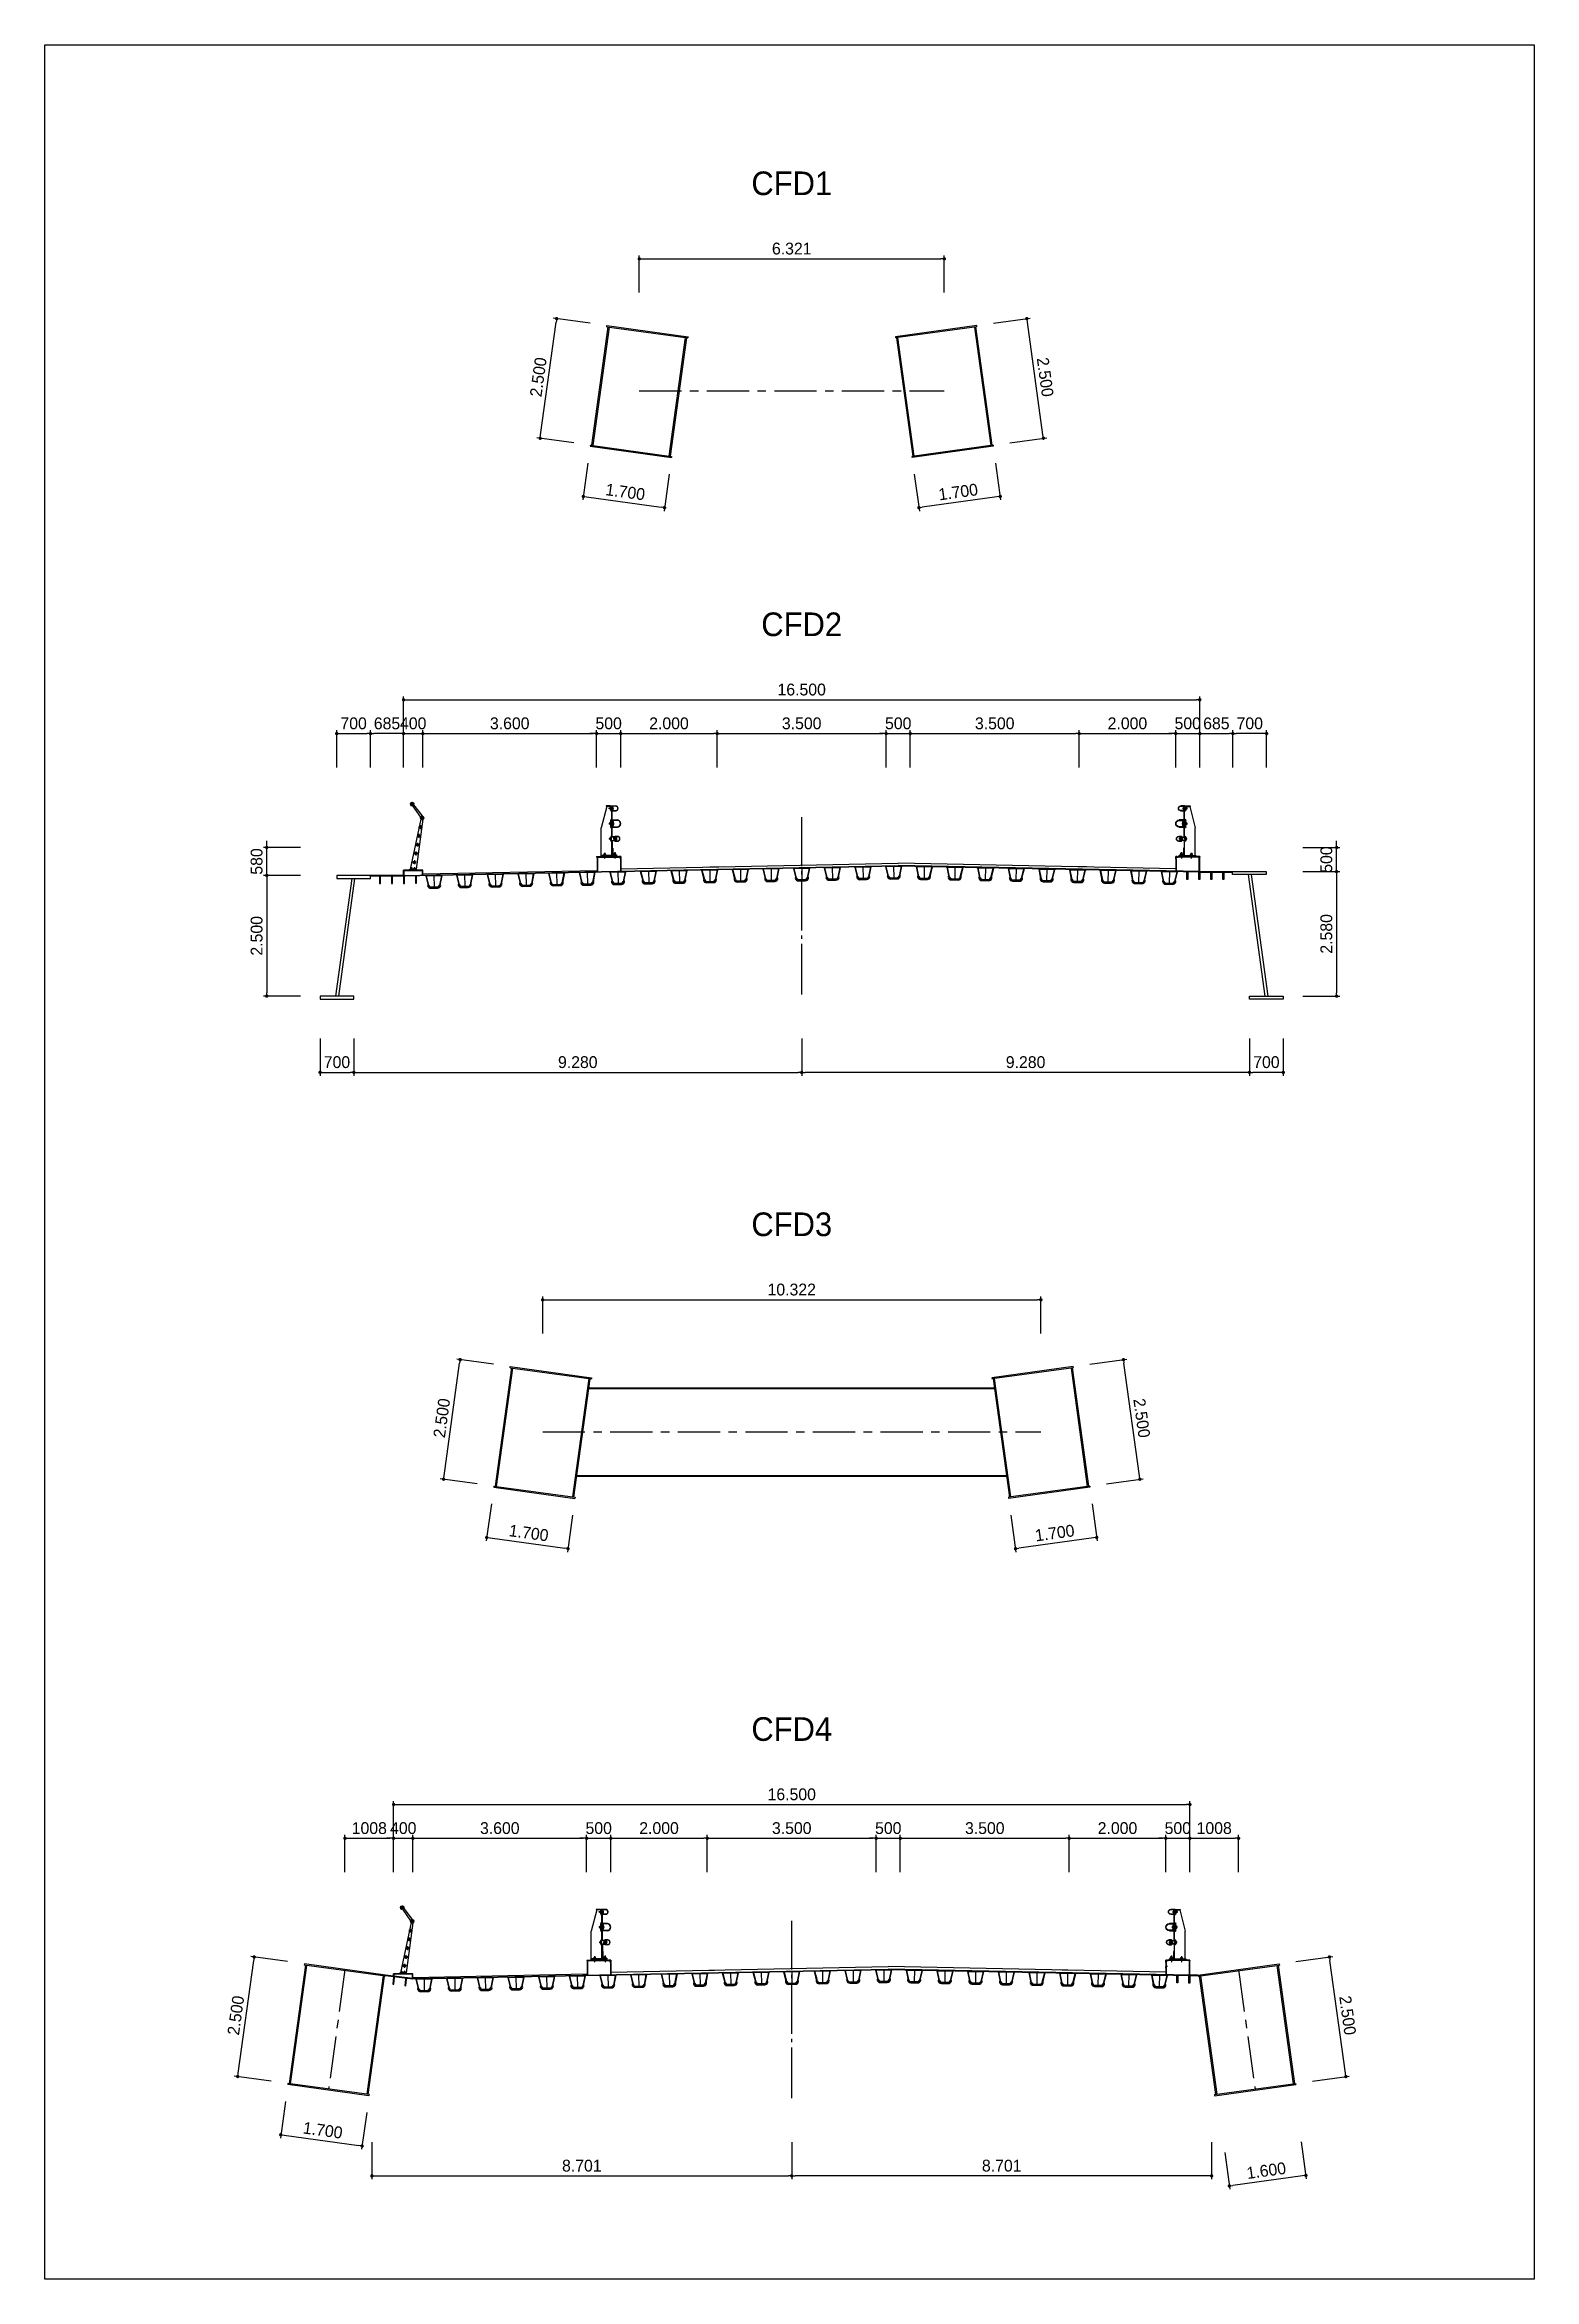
# Model space of a CAD drawing. Header units: millimetres. Extents: x 141647 to 172514, y -27596 to 18706.
import ezdxf
from ezdxf.enums import TextEntityAlignment as Align

# ---------------------------------------------------------------- set-up
doc = ezdxf.new("R2010")
doc.units = ezdxf.units.MM
doc.header["$LTSCALE"] = 700
for name, pattern in [('CENTER', [2, 1.25, -0.25, 0.25, -0.25]), ('CENTER2', [28.575, 19.05, -3.175, 3.175, -3.175]), ('D_CENTER', [1.9, 1.5, -0.15, 0.1, -0.15]), ('HIDDEN', [0.375, 0.25, -0.125])]:
    doc.linetypes.add(name, pattern=pattern)
for name, color, linetype in [('1', 1, 'Continuous'), ('3', 3, 'Continuous'), ('6', 6, 'Continuous'), ('7', 7, 'Continuous'), ('CENTER', 2, 'CENTER2'), ('CS-CNTL', 1, 'D_CENTER'), ('CS-DIML', 1, 'Continuous'), ('CS-STEL-MAJR', 3, 'Continuous'), ('CS-TEXT2', 6, 'Continuous'), ('치수선', 1, 'Continuous')]:
    doc.layers.add(name, color=color, linetype=linetype)
doc.layers.add('dummy', color=11, linetype='Continuous', plot=False)
doc.styles.add('HY견고딕', font='HYGTRE.TTF')
doc.styles.add('휴먼고딕', font='HMKMG.TTF')
doc.dimstyles.new('Dim_0070', dxfattribs={"dimtxt": 245, "dimasz": 70, "dimexe": 70, "dimexo": 350, "dimgap": 87.5, "dimtad": 1, "dimdec": 0, "dimzin": 0, "dimdsep": 46, "dimtxsty": '휴먼고딕', "dimblk": 'DOT', "dimcen": -350, "dimclrd": 1, "dimclre": 1, "dimclrt": 7, "dimadec": 8, "dimazin": 0, "dimtfac": 1, "dimtdec": 4, "dimtix": 1, "dimtmove": 2, "dimatfit": 3, "dimfxl": 1, "dimtolj": 1, "dimtzin": 0, "dimarcsym": 0})

msp = doc.modelspace()

# ---------------------------------------------------------------- texts
at = {"layer": 'CS-TEXT2', "style": 'HY견고딕'}
for s, p in [('CFD1', (157127.4098, 15833.8358)), ('CFD2', (157333.0083, 6696.4525)), ('CFD3', (157127.4098, -5735.4963)), ('CFD4', (157127.4098, -16193.963))]:
    msp.add_text(s, height=490, dxfattribs=at).set_placement(p, align=Align.MIDDLE_CENTER)

# ---------------------------------------------------------------- blocks, each defined once
blk = doc.blocks.new('_Dot')
at = {"layer": 'CS-DIML'}
blk.add_line((0, 0), (-1, 0), dxfattribs=at)
at = {"layer": 'CS-DIML', "const_width": 0.5}
blk.add_lwpolyline([(-0.25, 0, 1), (0.25, 0, 1)], format="xyb", close=True, dxfattribs=at)
blk = doc.blocks.new('*D85')
at = {"layer": 'CS-DIML', "color": 1, "lineweight": -2}
for p, q in [((148807, -18458), (148737, -18458)), ((148877, -19158), (148877, -18388)), ((148877, -18458), (149277, -18458)), ((149277, -19158), (149277, -18388)), ((149347, -18458), (149417, -18458))]:
    blk.add_line(p, q, dxfattribs=at)
at = {"layer": 'Defpoints', "color": 0}
for p in [(149277, -18458), (148877, -19508), (149277, -19508)]:
    blk.add_point(p, dxfattribs=at)
at = {"layer": 'CS-DIML', "color": 1, "lineweight": -2, "xscale": 70, "yscale": 70, "zscale": 70}
blk.add_blockref('_Dot', (148877, -18458), dxfattribs=at)
at = {"layer": 'CS-DIML', "color": 1, "lineweight": -2, "xscale": 70, "yscale": 70, "zscale": 70, "rotation": 180}
blk.add_blockref('_Dot', (149277, -18458), dxfattribs=at)
at = {"layer": 'CS-DIML', "color": 7, "insert": (149077, -18248), "char_height": 245, "attachment_point": 5, "style": '휴먼고딕'}
blk.add_mtext('\\A1;400', dxfattribs=at)
blk = doc.blocks.new('*D89')
at = {"layer": 'CS-DIML', "color": 1, "lineweight": -2}
for p, q in [((149277, -19158), (149277, -18388)), ((149347, -18458), (152807, -18458)), ((152877, -19158), (152877, -18388))]:
    blk.add_line(p, q, dxfattribs=at)
at = {"layer": 'Defpoints', "color": 0}
for p in [(152877, -18458), (149277, -19508), (152877, -19508)]:
    blk.add_point(p, dxfattribs=at)
at = {"layer": 'CS-DIML', "color": 1, "lineweight": -2, "xscale": 70, "yscale": 70, "zscale": 70, "rotation": 180}
blk.add_blockref('_Dot', (149277, -18458), dxfattribs=at)
at = {"layer": 'CS-DIML', "color": 1, "lineweight": -2, "xscale": 70, "yscale": 70, "zscale": 70}
blk.add_blockref('_Dot', (152877, -18458), dxfattribs=at)
at = {"layer": 'CS-DIML', "color": 7, "insert": (151077, -18248), "char_height": 245, "attachment_point": 5, "style": '휴먼고딕'}
blk.add_mtext('\\A1;3.600', dxfattribs=at)
blk = doc.blocks.new('*D83')
at = {"layer": 'CS-DIML', "color": 1, "lineweight": -2}
for p, q in [((152807, -18458), (152737, -18458)), ((152877, -19158), (152877, -18388)), ((152877, -18458), (153377, -18458)), ((153377, -19158), (153377, -18388)), ((153447, -18458), (153517, -18458))]:
    blk.add_line(p, q, dxfattribs=at)
at = {"layer": 'Defpoints', "color": 0}
for p in [(153377, -18458), (152877, -19508), (153377, -19508)]:
    blk.add_point(p, dxfattribs=at)
at = {"layer": 'CS-DIML', "color": 1, "lineweight": -2, "xscale": 70, "yscale": 70, "zscale": 70}
blk.add_blockref('_Dot', (152877, -18458), dxfattribs=at)
at = {"layer": 'CS-DIML', "color": 1, "lineweight": -2, "xscale": 70, "yscale": 70, "zscale": 70, "rotation": 180}
blk.add_blockref('_Dot', (153377, -18458), dxfattribs=at)
at = {"layer": 'CS-DIML', "color": 7, "insert": (153127, -18248), "char_height": 245, "attachment_point": 5, "style": '휴먼고딕'}
blk.add_mtext('\\A1;500', dxfattribs=at)
blk = doc.blocks.new('*D82')
at = {"layer": 'CS-DIML', "color": 1, "lineweight": -2}
for p, q in [((153377, -19158), (153377, -18388)), ((153447, -18458), (155307, -18458)), ((155377, -19158), (155377, -18388))]:
    blk.add_line(p, q, dxfattribs=at)
at = {"layer": 'Defpoints', "color": 0}
for p in [(155377, -18458), (153377, -19508), (155377, -19508)]:
    blk.add_point(p, dxfattribs=at)
at = {"layer": 'CS-DIML', "color": 1, "lineweight": -2, "xscale": 70, "yscale": 70, "zscale": 70, "rotation": 180}
blk.add_blockref('_Dot', (153377, -18458), dxfattribs=at)
at = {"layer": 'CS-DIML', "color": 1, "lineweight": -2, "xscale": 70, "yscale": 70, "zscale": 70}
blk.add_blockref('_Dot', (155377, -18458), dxfattribs=at)
at = {"layer": 'CS-DIML', "color": 7, "insert": (154377, -18248), "char_height": 245, "attachment_point": 5, "style": '휴먼고딕'}
blk.add_mtext('\\A1;2.000', dxfattribs=at)
blk = doc.blocks.new('*D92')
at = {"layer": 'CS-DIML', "color": 1, "lineweight": -2}
for p, q in [((155377, -19158), (155377, -18388)), ((155447, -18458), (158807, -18458)), ((158877, -19158), (158877, -18388))]:
    blk.add_line(p, q, dxfattribs=at)
at = {"layer": 'Defpoints', "color": 0}
for p in [(158877, -18458), (155377, -19508), (158877, -19508)]:
    blk.add_point(p, dxfattribs=at)
at = {"layer": 'CS-DIML', "color": 1, "lineweight": -2, "xscale": 70, "yscale": 70, "zscale": 70, "rotation": 180}
blk.add_blockref('_Dot', (155377, -18458), dxfattribs=at)
at = {"layer": 'CS-DIML', "color": 1, "lineweight": -2, "xscale": 70, "yscale": 70, "zscale": 70}
blk.add_blockref('_Dot', (158877, -18458), dxfattribs=at)
at = {"layer": 'CS-DIML', "color": 7, "insert": (157127, -18248), "char_height": 245, "attachment_point": 5, "style": '휴먼고딕'}
blk.add_mtext('\\A1;3.500', dxfattribs=at)
blk = doc.blocks.new('*D80')
at = {"layer": 'CS-DIML', "color": 1, "lineweight": -2}
for p, q in [((158807, -18458), (158737, -18458)), ((158877, -19158), (158877, -18388)), ((158877, -18458), (159377, -18458)), ((159377, -19158), (159377, -18388)), ((159447, -18458), (159517, -18458))]:
    blk.add_line(p, q, dxfattribs=at)
at = {"layer": 'Defpoints', "color": 0}
for p in [(159377, -18458), (158877, -19508), (159377, -19508)]:
    blk.add_point(p, dxfattribs=at)
at = {"layer": 'CS-DIML', "color": 1, "lineweight": -2, "xscale": 70, "yscale": 70, "zscale": 70}
blk.add_blockref('_Dot', (158877, -18458), dxfattribs=at)
at = {"layer": 'CS-DIML', "color": 1, "lineweight": -2, "xscale": 70, "yscale": 70, "zscale": 70, "rotation": 180}
blk.add_blockref('_Dot', (159377, -18458), dxfattribs=at)
at = {"layer": 'CS-DIML', "color": 7, "insert": (159127, -18248), "char_height": 245, "attachment_point": 5, "style": '휴먼고딕'}
blk.add_mtext('\\A1;500', dxfattribs=at)
blk = doc.blocks.new('*D79')
at = {"layer": 'CS-DIML', "color": 1, "lineweight": -2}
for p, q in [((159377, -19158), (159377, -18388)), ((159447, -18458), (162807, -18458)), ((162877, -19158), (162877, -18388))]:
    blk.add_line(p, q, dxfattribs=at)
at = {"layer": 'Defpoints', "color": 0}
for p in [(162877, -18458), (159377, -19508), (162877, -19508)]:
    blk.add_point(p, dxfattribs=at)
at = {"layer": 'CS-DIML', "color": 1, "lineweight": -2, "xscale": 70, "yscale": 70, "zscale": 70, "rotation": 180}
blk.add_blockref('_Dot', (159377, -18458), dxfattribs=at)
at = {"layer": 'CS-DIML', "color": 1, "lineweight": -2, "xscale": 70, "yscale": 70, "zscale": 70}
blk.add_blockref('_Dot', (162877, -18458), dxfattribs=at)
at = {"layer": 'CS-DIML', "color": 7, "insert": (161127, -18248), "char_height": 245, "attachment_point": 5, "style": '휴먼고딕'}
blk.add_mtext('\\A1;3.500', dxfattribs=at)
blk = doc.blocks.new('*D81')
at = {"layer": 'CS-DIML', "color": 1, "lineweight": -2}
for p, q in [((162877, -19158), (162877, -18388)), ((162947, -18458), (164807, -18458)), ((164877, -19158), (164877, -18388))]:
    blk.add_line(p, q, dxfattribs=at)
at = {"layer": 'Defpoints', "color": 0}
for p in [(164877, -18458), (162877, -19508), (164877, -19508)]:
    blk.add_point(p, dxfattribs=at)
at = {"layer": 'CS-DIML', "color": 1, "lineweight": -2, "xscale": 70, "yscale": 70, "zscale": 70, "rotation": 180}
blk.add_blockref('_Dot', (162877, -18458), dxfattribs=at)
at = {"layer": 'CS-DIML', "color": 1, "lineweight": -2, "xscale": 70, "yscale": 70, "zscale": 70}
blk.add_blockref('_Dot', (164877, -18458), dxfattribs=at)
at = {"layer": 'CS-DIML', "color": 7, "insert": (163877, -18248), "char_height": 245, "attachment_point": 5, "style": '휴먼고딕'}
blk.add_mtext('\\A1;2.000', dxfattribs=at)
blk = doc.blocks.new('*D76')
at = {"layer": 'CS-DIML', "color": 1, "lineweight": -2}
for p, q in [((164807, -18458), (164737, -18458)), ((164877, -19158), (164877, -18388)), ((164877, -18458), (165377, -18458)), ((165377, -19158), (165377, -18388)), ((165447, -18458), (165517, -18458))]:
    blk.add_line(p, q, dxfattribs=at)
at = {"layer": 'Defpoints', "color": 0}
for p in [(165377, -18458), (164877, -19508), (165377, -19508)]:
    blk.add_point(p, dxfattribs=at)
at = {"layer": 'CS-DIML', "color": 1, "lineweight": -2, "xscale": 70, "yscale": 70, "zscale": 70}
blk.add_blockref('_Dot', (164877, -18458), dxfattribs=at)
at = {"layer": 'CS-DIML', "color": 1, "lineweight": -2, "xscale": 70, "yscale": 70, "zscale": 70, "rotation": 180}
blk.add_blockref('_Dot', (165377, -18458), dxfattribs=at)
at = {"layer": 'CS-DIML', "color": 7, "insert": (165127, -18248), "char_height": 245, "attachment_point": 5, "style": '휴먼고딕'}
blk.add_mtext('\\A1;500', dxfattribs=at)
blk = doc.blocks.new('*D91')
at = {"layer": 'CS-DIML', "color": 1, "lineweight": -2}
for p, q in [((148877, -19158), (148877, -17688)), ((148947, -17758), (165307, -17758)), ((165377, -19158), (165377, -17688))]:
    blk.add_line(p, q, dxfattribs=at)
at = {"layer": 'Defpoints', "color": 0}
for p in [(165377, -17758), (148877, -19508), (165377, -19508)]:
    blk.add_point(p, dxfattribs=at)
at = {"layer": 'CS-DIML', "color": 1, "lineweight": -2, "xscale": 70, "yscale": 70, "zscale": 70, "rotation": 180}
blk.add_blockref('_Dot', (148877, -17758), dxfattribs=at)
at = {"layer": 'CS-DIML', "color": 1, "lineweight": -2, "xscale": 70, "yscale": 70, "zscale": 70}
blk.add_blockref('_Dot', (165377, -17758), dxfattribs=at)
at = {"layer": 'CS-DIML', "color": 7, "insert": (157127, -17548), "char_height": 245, "attachment_point": 5, "style": '휴먼고딕'}
blk.add_mtext('\\A1;16.500', dxfattribs=at)
blk = doc.blocks.new('*D86')
at = {"layer": 'CS-DIML', "color": 1, "lineweight": -2}
for p, q in [((145655, -23324), (145978, -20987)), ((146681, -21013), (145918, -20908)), ((146339, -23489), (145576, -23384))]:
    blk.add_line(p, q, dxfattribs=at)
at = {"layer": 'Defpoints', "color": 0}
for p in [(145987, -20917), (147027, -21061), (146686, -23537)]:
    blk.add_point(p, dxfattribs=at)
at = {"layer": 'CS-DIML', "color": 1, "lineweight": -2, "xscale": 70, "yscale": 70, "zscale": 70}
for p, rotation in [((145987, -20917), 82.15530390147171), ((145646, -23394), 262.1553039014717)]:
    blk.add_blockref('_Dot', p, dxfattribs=dict(at, rotation=rotation))
at = {"layer": 'CS-DIML', "color": 7, "insert": (145608, -22127), "char_height": 245, "attachment_point": 5, "rotation": 82.1553, "style": '휴먼고딕'}
blk.add_mtext('\\A1;2.500', dxfattribs=at)
blk = doc.blocks.new('*D87')
at = {"layer": 'CS-DIML', "color": 1, "lineweight": -2}
for p, q in [((146635, -23908), (146530, -24670)), ((148319, -24140), (148214, -24902)), ((146609, -24611), (148154, -24824))]:
    blk.add_line(p, q, dxfattribs=at)
at = {"layer": 'Defpoints', "color": 0}
for p in [(146683, -23561), (148367, -23793), (148224, -24833)]:
    blk.add_point(p, dxfattribs=at)
at = {"layer": 'CS-DIML', "color": 1, "lineweight": -2, "xscale": 70, "yscale": 70, "zscale": 70}
for p, rotation in [((146539, -24601), 172.1553039006172), ((148224, -24833), 352.1553039006172)]:
    blk.add_blockref('_Dot', p, dxfattribs=dict(at, rotation=rotation))
at = {"layer": 'CS-DIML', "color": 7, "insert": (147410, -24508), "char_height": 245, "attachment_point": 5, "rotation": 352.1553, "style": '휴먼고딕'}
blk.add_mtext('\\A1;1.700', dxfattribs=at)
blk = doc.blocks.new('*D88')
at = {"layer": 'CS-DIML', "color": 1, "lineweight": -2}
for p, q in [((148427, -24753), (148427, -25523)), ((157127, -24753), (157127, -25523)), ((148497, -25453), (157057, -25453))]:
    blk.add_line(p, q, dxfattribs=at)
at = {"layer": 'Defpoints', "color": 0}
for p in [(148427, -24403), (157127, -24403), (157127, -25453)]:
    blk.add_point(p, dxfattribs=at)
at = {"layer": 'CS-DIML', "color": 1, "lineweight": -2, "xscale": 70, "yscale": 70, "zscale": 70, "rotation": 180}
blk.add_blockref('_Dot', (148427, -25453), dxfattribs=at)
at = {"layer": 'CS-DIML', "color": 1, "lineweight": -2, "xscale": 70, "yscale": 70, "zscale": 70}
blk.add_blockref('_Dot', (157127, -25453), dxfattribs=at)
at = {"layer": 'CS-DIML', "color": 7, "insert": (152777, -25242), "char_height": 245, "attachment_point": 5, "style": '휴먼고딕'}
blk.add_mtext('\\A1;8.701', dxfattribs=at)
blk = doc.blocks.new('*D90')
at = {"layer": 'CS-DIML', "color": 1, "lineweight": -2}
for p, q in [((157127, -24753), (157127, -25523)), ((165828, -24753), (165828, -25523)), ((165758, -25453), (157197, -25453))]:
    blk.add_line(p, q, dxfattribs=at)
at = {"layer": 'Defpoints', "color": 0}
for p in [(157127, -24403), (165828, -24403), (157127, -25453)]:
    blk.add_point(p, dxfattribs=at)
at = {"layer": 'CS-DIML', "color": 1, "lineweight": -2, "xscale": 70, "yscale": 70, "zscale": 70, "rotation": 180}
blk.add_blockref('_Dot', (157127, -25453), dxfattribs=at)
at = {"layer": 'CS-DIML', "color": 1, "lineweight": -2, "xscale": 70, "yscale": 70, "zscale": 70}
blk.add_blockref('_Dot', (165828, -25453), dxfattribs=at)
at = {"layer": 'CS-DIML', "color": 7, "insert": (161478, -25242), "char_height": 245, "attachment_point": 5, "style": '휴먼고딕'}
blk.add_mtext('\\A1;8.701', dxfattribs=at)
blk = doc.blocks.new('*D75')
at = {"layer": 'CS-DIML', "color": 1, "lineweight": -2}
for p, q in [((165377, -19158), (165377, -18388)), ((165447, -18458), (166316, -18458)), ((166386, -19158), (166386, -18388))]:
    blk.add_line(p, q, dxfattribs=at)
at = {"layer": 'Defpoints', "color": 0}
for p in [(166386, -18458), (165377, -19508), (166386, -19508)]:
    blk.add_point(p, dxfattribs=at)
at = {"layer": 'CS-DIML', "color": 1, "lineweight": -2, "xscale": 70, "yscale": 70, "zscale": 70, "rotation": 180}
blk.add_blockref('_Dot', (165377, -18458), dxfattribs=at)
at = {"layer": 'CS-DIML', "color": 1, "lineweight": -2, "xscale": 70, "yscale": 70, "zscale": 70}
blk.add_blockref('_Dot', (166386, -18458), dxfattribs=at)
at = {"layer": 'CS-DIML', "color": 7, "insert": (165881, -18248), "char_height": 245, "attachment_point": 5, "style": '휴먼고딕'}
blk.add_mtext('\\A1;1008', dxfattribs=at)
blk = doc.blocks.new('*D84')
at = {"layer": 'CS-DIML', "color": 1, "lineweight": -2}
for p, q in [((147869, -19158), (147869, -18388)), ((147939, -18458), (148807, -18458)), ((148877, -19158), (148877, -18388))]:
    blk.add_line(p, q, dxfattribs=at)
at = {"layer": 'Defpoints', "color": 0}
for p in [(148877, -18458), (147869, -19508), (148877, -19508)]:
    blk.add_point(p, dxfattribs=at)
at = {"layer": 'CS-DIML', "color": 1, "lineweight": -2, "xscale": 70, "yscale": 70, "zscale": 70, "rotation": 180}
blk.add_blockref('_Dot', (147869, -18458), dxfattribs=at)
at = {"layer": 'CS-DIML', "color": 1, "lineweight": -2, "xscale": 70, "yscale": 70, "zscale": 70}
blk.add_blockref('_Dot', (148877, -18458), dxfattribs=at)
at = {"layer": 'CS-DIML', "color": 7, "insert": (148373, -18248), "char_height": 245, "attachment_point": 5, "style": '휴먼고딕'}
blk.add_mtext('\\A1;1008', dxfattribs=at)
blk = doc.blocks.new('*D78')
at = {"layer": 'CS-DIML', "color": 1, "lineweight": -2}
for p, q in [((166100, -24968), (166205, -25730)), ((167685, -24749), (167790, -25512)), ((167712, -25452), (166265, -25652))]:
    blk.add_line(p, q, dxfattribs=at)
at = {"layer": 'Defpoints', "color": 0}
for p in [(167638, -24403), (166053, -24621), (166196, -25661)]:
    blk.add_point(p, dxfattribs=at)
at = {"layer": 'CS-DIML', "color": 1, "lineweight": -2, "xscale": 70, "yscale": 70, "zscale": 70}
for p, rotation in [((167781, -25443), 7.844696099382658), ((166196, -25661), 187.8446960993826)]:
    blk.add_blockref('_Dot', p, dxfattribs=dict(at, rotation=rotation))
at = {"layer": 'CS-DIML', "color": 7, "insert": (166960, -25343), "char_height": 245, "attachment_point": 5, "rotation": 7.8447, "style": '휴먼고딕'}
blk.add_mtext('\\A1;1.600', dxfattribs=at)
blk = doc.blocks.new('연석')
blk.add_lwpolyline([(0, 300), (0, 267), (0, 300), (-33, 300)], close=True)
at = {"layer": 'CS-STEL-MAJR'}
for p, q in [((-290, 1342), (-405, 900)), ((-216, 1350), (-300, 1350)), ((-300, 1350), (-300, 1342)), ((-216, 1342), (-300, 1342)), ((-211, 993), (-226, 993)), ((-211, 977), (-226, 977)), ((-211, 1306), (-223, 1306)), ((-211, 1294), (-223, 1294)), ((-208, 1258), (-208, 1334)), ((-208, 911), (-208, 1059)), ((-200, 1319), (-200, 1342)), ((-200, 1258), (-200, 1334)), ((-200, 1258), (-200, 1281)), ((-200, 911), (-200, 1059)), ((-200, 1014), (-200, 1044)), ((-200, 926), (-200, 956)), ((-196, 1342), (-196, 1319)), ((-196, 1281), (-196, 1258)), ((-192, 1350), (-105, 1350)), ((-105, 1346), (-192, 1346)), ((-192, 1315), (-180, 1315)), ((-180, 1311), (-192, 1311)), ((-192, 1289), (-180, 1289)), ((-180, 1285), (-192, 1285)), ((-192, 1254), (-105, 1254)), ((-105, 1250), (-192, 1250)), ((-192, 1250), (-191, 1250)), ((-192, 1242), (-191, 1242)), ((-192, 1075), (-191, 1075)), ((-192, 1067), (-191, 1067)), ((-192, 1044), (-192, 1014)), ((-192, 956), (-192, 926)), ((-184, 1060), (-75, 1060)), ((-75, 1052), (-184, 1052)), ((-184, 1006), (-167, 1006)), ((-167, 998), (-184, 998)), ((-184, 972), (-167, 972)), ((-167, 964), (-184, 964)), ((-183, 1083), (-183, 1234)), ((-180, 1315), (-180, 1311)), ((-180, 1289), (-180, 1285)), ((-175, 1083), (-175, 1234)), ((-167, 1006), (-167, 998)), ((-167, 972), (-167, 964)), ((-161, 1282), (-161, 1318)), ((-150, 963), (-150, 1007)), ((-405, 326), (-405, 900)), ((-211, 676), (-223, 676)), ((-211, 664), (-223, 664)), ((-208, 633), (-208, 706)), ((-200, 633), (-200, 706)), ((-197, 652), (-197, 688)), ((-192, 903), (-191, 903)), ((-192, 895), (-191, 895)), ((-192, 722), (-191, 722)), ((-192, 714), (-191, 714)), ((-192, 714), (-191, 714)), ((-192, 625), (-191, 625)), ((-192, 617), (-191, 617)), ((-184, 918), (-75, 918)), ((-75, 910), (-184, 910)), ((-183, 730), (-183, 887)), ((-183, 326), (-183, 609)), ((-175, 730), (-175, 887)), ((-131, 676), (-143, 676)), ((-131, 664), (-143, 664)), ((-125, 689), (-125, 712)), ((-125, 628), (-125, 651)), ((-121, 712), (-121, 689)), ((-121, 651), (-121, 628)), ((-117, 720), (-65, 720)), ((-65, 716), (-117, 716)), ((-117, 685), (-105, 685)), ((-105, 681), (-117, 681)), ((-117, 659), (-105, 659)), ((-105, 655), (-117, 655)), ((-117, 624), (-65, 624)), ((-65, 620), (-117, 620)), ((-105, 685), (-105, 681)), ((-105, 659), (-105, 655)), ((-86, 652), (-86, 688)), ((-500, 300), (-48, 300)), ((-500, 292), (-48, 292)), ((-356, 329), (-304, 329)), ((-356, 326), (-356, 329)), ((-351, 329), (-351, 342)), ((-348, 346), (-312, 346)), ((-343, 346), (-343, 361)), ((-343, 300), (-343, 326)), ((-341, 343), (-341, 331)), ((-339, 365), (-321, 365)), ((-319, 343), (-319, 331)), ((-317, 346), (-317, 361)), ((-317, 300), (-317, 326)), ((-309, 329), (-309, 342)), ((-304, 326), (-304, 329)), ((-94, 341), (-146, 341)), ((-146, 338), (-146, 341)), ((-141, 341), (-141, 354)), ((-102, 358), (-138, 358)), ((-133, 358), (-133, 373)), ((-131, 355), (-131, 343)), ((-111, 377), (-129, 377)), ((-109, 355), (-109, 343)), ((-107, 358), (-107, 373)), ((-99, 341), (-99, 354)), ((-94, 338), (-94, 341)), ((-8, 252), (-8, 0)), ((0, 252), (0, 0))]:
    blk.add_line(p, q, dxfattribs=at)
at = {"layer": 'CS-STEL-MAJR', "linetype": 'HIDDEN', "ltscale": 12.5}
for p, q in [((-198, 1342), (-198, 1319)), ((-198, 1281), (-198, 1258)), ((-196, 1044), (-196, 1014)), ((-196, 956), (-196, 926)), ((-105, 1348), (-192, 1348)), ((-192, 1313), (-180, 1313)), ((-180, 1287), (-192, 1287)), ((-192, 1252), (-105, 1252)), ((-75, 1056), (-184, 1056)), ((-184, 1002), (-167, 1002)), ((-167, 968), (-184, 968)), ((-184, 914), (-75, 914)), ((-123, 712), (-123, 689)), ((-123, 651), (-123, 628)), ((-65, 718), (-117, 718)), ((-117, 683), (-105, 683)), ((-105, 657), (-117, 657)), ((-117, 622), (-65, 622))]:
    blk.add_line(p, q, dxfattribs=at)
at = {"layer": 'CS-STEL-MAJR', "linetype": 'CENTER', "ltscale": 20}
blk.add_line((-330, 261), (-330, 382), dxfattribs=at)
at = {"layer": 'CS-STEL-MAJR'}
for points in [[(-223, 1291), (-241, 1291), (-241, 1309), (-223, 1309)], [(-226, 974), (-235, 974), (-235, 996), (-226, 996)], [(-208, 1309), (-161, 1309), (-161, 1291), (-208, 1291)], [(-208, 996), (-150, 996), (-150, 974), (-208, 974)], [(-223, 661), (-230, 661), (-230, 679), (-223, 679)], [(-208, 679), (-197, 679), (-197, 661), (-208, 661)], [(-208, 679), (-208, 679)], [(-208, 661), (-208, 661)], [(-175, 609), (-175, 476), (-163, 476), (-163, 338), (-85, 338), (-85, 326), (-175, 326), (-175, 476)], [(-143, 661), (-146, 661), (-146, 679), (-143, 679)], [(-128, 679), (-128, 679)], [(-128, 679), (-86, 679), (-86, 661), (-128, 661)], [(-128, 661), (-128, 661)], [(-500, 300), (-500, 292)], [(-490, 292), (-490, -10)], [(-482, 292), (-482, -10)], [(-133, 338), (-133, 300)], [(-107, 300), (-107, 338)]]:
    blk.add_lwpolyline(points, dxfattribs=at)
for points in [[(-226, 963), (-226, 1007), (-211, 1007), (-211, 963)], [(-223, 1282), (-223, 1318), (-208, 1318), (-208, 1282)], [(-211, 1282), (-211, 1318), (-208, 1318), (-208, 1282)], [(-211, 963), (-211, 1007), (-208, 1007), (-208, 963)], [(-223, 652), (-223, 688), (-208, 688), (-208, 652)], [(-211, 652), (-211, 688), (-208, 688), (-208, 652)], [(-143, 652), (-143, 688), (-128, 688), (-128, 652)], [(-131, 652), (-131, 688), (-128, 688), (-128, 652)], [(-415, 312), (-75, 312), (-75, 326), (-415, 326)], [(-415, 300), (-75, 300), (-75, 312), (-415, 312)]]:
    blk.add_lwpolyline(points, close=True, dxfattribs=at)
for points in [[(-179, 1282, 0.414214), (-173, 1288), (-173, 1312, 0.414214), (-179, 1318), (-196, 1318), (-196, 1330), (-173, 1330, -0.414214), (-161, 1318), (-161, 1282, -0.414214), (-173, 1270), (-196, 1270), (-196, 1282)], [(-168, 952), (-192, 952), (-192, 940), (-162, 940, 0.414214), (-150, 952), (-150, 1018, 0.414214), (-162, 1030), (-192, 1030), (-192, 1018), (-168, 1018, -0.414214), (-162, 1012), (-162, 958, -0.414214)], [(-194, 633), (-131, 633, 0.414214), (-125, 639), (-125, 701, 0.414214), (-131, 708), (-194, 708, 0.414214), (-200, 701), (-200, 639, 0.414214)], [(-194, 632), (-131, 632, 0.414214), (-125, 639), (-125, 701, 0.414214), (-131, 707), (-194, 707, 0.414214), (-200, 701), (-200, 639, 0.414214)], [(-194, 636), (-131, 636, 0.414214), (-128, 639), (-128, 701, 0.414214), (-131, 704), (-194, 704, 0.414214), (-197, 701), (-197, 639, 0.414214)], [(-194, 636), (-131, 636, 0.414214), (-128, 639), (-128, 701, 0.414214), (-131, 704), (-194, 704, 0.414214), (-197, 701), (-197, 639, 0.414214)], [(-104, 652, 0.414214), (-98, 658), (-98, 682, 0.414214), (-104, 688), (-121, 688), (-121, 700), (-98, 700, -0.414214), (-86, 688), (-86, 652, -0.414214), (-98, 640), (-121, 640), (-121, 652)]]:
    blk.add_lwpolyline(points, format="xyb", close=True, dxfattribs=at)
at = {"layer": 'CS-STEL-MAJR', "linetype": 'CENTER', "ltscale": 1000}
blk.add_lwpolyline([(-120, 395), (-120, 261)], dxfattribs=at)
at = {"layer": 'CS-STEL-MAJR'}
for centre, radius, start, end in [((-216, 1334), 16, 0, 90), ((-216, 1334), 8, 0, 90), ((-192, 1258), 16, 180, 270), ((-192, 1059), 16, 90, 180), ((-192, 1342), 8, 90, 180), ((-192, 1319), 8, 180, 270), ((-192, 1281), 8, 90, 180), ((-192, 1258), 8, 180, 270), ((-192, 1258), 8, 180, 270), ((-192, 1059), 8, 90, 180), ((-184, 1044), 16, 90, 180), ((-184, 1014), 16, 180, 270), ((-184, 956), 16, 90, 180), ((-192, 1342), 4, 90, 180), ((-192, 1319), 4, 180, 270), ((-192, 1281), 4, 90, 180), ((-192, 1258), 4, 180, 270), ((-184, 1044), 8, 90, 180), ((-184, 1014), 8, 180, 270), ((-184, 956), 8, 90, 180), ((-191, 1234), 16, 0, 90), ((-191, 1234), 8, 0, 90), ((-191, 1083), 8, 270, 0), ((-191, 1083), 16, 270, 0), ((-177, 1300), 24.2, 312.075, 47.925), ((-169, 985), 29.2, 311.1121, 48.8879), ((-105, 1300), 50, 270, 90), ((-105, 1300), 46, 270, 90), ((-75, 985), 75, 270, 90), ((-75, 985), 67, 270, 90), ((-192, 911), 16, 180, 270), ((-192, 706), 16, 90, 180), ((-192, 633), 16, 180, 270), ((-184, 926), 16, 180, 270), ((-192, 911), 8, 180, 270), ((-192, 706), 8, 90, 180), ((-192, 633), 8, 180, 270), ((-213, 670), 24.2, 312.075, 47.925), ((-184, 926), 8, 180, 270), ((-191, 887), 16, 0, 90), ((-191, 887), 8, 0, 90), ((-191, 730), 16, 270, 0), ((-191, 730), 8, 270, 0), ((-191, 609), 16, 0, 90), ((-191, 609), 8, 0, 90), ((-117, 712), 8, 90, 180), ((-117, 689), 8, 180, 270), ((-117, 651), 8, 90, 180), ((-117, 628), 8, 180, 270), ((-117, 712), 4, 90, 180), ((-117, 689), 4, 180, 270), ((-117, 651), 4, 90, 180), ((-117, 628), 4, 180, 270), ((-102, 670), 24.2, 312.075, 47.925), ((-65, 670), 50, 0, 90), ((-65, 670), 46, 0, 90), ((-65, 670), 46, 270, 0), ((-65, 670), 50, 270, 0), ((-348, 342), 3.13, 90, 180), ((-339, 361), 3.13, 90, 180), ((-343, 343), 2.3, 0, 90), ((-343, 331), 2.3, 270, 0), ((-339, 343), 2.3, 90, 180), ((-339, 331), 2.3, 180, 270), ((-321, 361), 3.13, 0, 90), ((-321, 343), 2.3, 0, 90), ((-321, 331), 2.3, 270, 0), ((-317, 343), 2.3, 90, 180), ((-317, 331), 2.3, 180, 270), ((-312, 342), 3.13, 0, 90), ((-138, 354), 3.13, 90, 180), ((-129, 373), 3.13, 90, 180), ((-133, 355), 2.3, 0, 90), ((-133, 343), 2.3, 270, 0), ((-129, 355), 2.3, 90, 180), ((-129, 343), 2.3, 180, 270), ((-111, 373), 3.13, 0, 90), ((-111, 355), 2.3, 0, 90), ((-111, 343), 2.3, 270, 0), ((-107, 355), 2.3, 90, 180), ((-107, 343), 2.3, 180, 270), ((-102, 354), 3.13, 0, 90), ((-48, 252), 48, 0, 90), ((-48, 252), 40, 0, 90)]:
    blk.add_arc(centre, radius, start, end, dxfattribs=at)
at = {"layer": 'CS-STEL-MAJR', "linetype": 'HIDDEN', "ltscale": 12.5}
for centre, radius, start, end in [((-192, 1342), 6, 90, 180), ((-192, 1319), 6, 180, 270), ((-192, 1281), 6, 90, 180), ((-192, 1258), 6, 180, 270), ((-184, 1044), 12, 90, 180), ((-184, 1014), 12, 180, 270), ((-184, 956), 12, 90, 180), ((-105, 1300), 48, 270, 90), ((-75, 985), 71, 270, 90), ((-184, 926), 12, 180, 270), ((-117, 712), 6, 90, 180), ((-117, 689), 6, 180, 270), ((-117, 651), 6, 90, 180), ((-117, 628), 6, 180, 270), ((-65, 670), 48, 0, 90), ((-65, 670), 48, 270, 0)]:
    blk.add_arc(centre, radius, start, end, dxfattribs=at)
blk = doc.blocks.new('screw-m6')
at = {"layer": '1'}
blk.add_line((0, 5), (0, -24), dxfattribs=at)
at = {"layer": '7', "color": 7}
for p, q in [((-6, 4), (-6, 1)), ((-6, 1), (-6, 0)), ((6, 4), (6, 1)), ((6, 1), (6, 0))]:
    blk.add_line(p, q, dxfattribs=at)
at = {"layer": '7'}
for p, q in [((6, 1), (-6, 1)), ((6, 0), (-6, 0)), ((4, 5), (-4, 5)), ((-3, 4), (-3, 1)), ((-2, 0), (-2, 0)), ((3, 0), (0, 0)), ((3, -1), (0, 0)), ((2, 0), (2, 0)), ((3, 4), (3, 1)), ((-3, -2), (-2, -1)), ((-3, -2), (-3, -2)), ((-3, -2), (-2, -2)), ((3, -3), (-3, -2)), ((3, -3), (-3, -2)), ((-3, -4), (-2, -3)), ((-3, -4), (-3, -4)), ((-3, -4), (-2, -5)), ((3, -5), (-3, -4)), ((3, -5), (-3, -4)), ((-3, -6), (-2, -7)), ((-3, -6), (-3, -6)), ((3, -7), (-3, -6)), ((3, -7), (-3, -6)), ((-3, -6), (-2, -6)), ((-3, -8), (-3, -9)), ((-3, -8), (-2, -8)), ((3, -10), (-3, -8)), ((-3, -9), (-2, -9)), ((3, -10), (-3, -9)), ((-3, -11), (-2, -10)), ((-3, -11), (-3, -11)), ((-3, -11), (-2, -11)), ((3, -12), (-3, -11)), ((3, -12), (-3, -11)), ((-3, -12), (-2, -12)), ((-3, -12), (-3, -13)), ((3, -14), (-3, -12)), ((-3, -13), (-2, -13)), ((3, -14), (-3, -13)), ((-3, -14), (-2, -14)), ((-3, -14), (-3, -14)), ((-3, -14), (-2, -15)), ((3, -15), (-3, -14)), ((3, -15), (-3, -14)), ((-3, -16), (-2, -15)), ((-3, -16), (-3, -16)), ((-3, -16), (-2, -16)), ((3, -17), (-3, -16)), ((3, -17), (-3, -16)), ((-3, -18), (-2, -17)), ((-3, -18), (-2, -18)), ((-3, -18), (-3, -18)), ((3, -19), (-3, -18)), ((3, -19), (-3, -18)), ((-2, 0), (-2, -1)), ((3, -1), (-2, 0)), ((-2, -1), (-2, -1)), ((2, -2), (-2, -1)), ((-2, -2), (-2, -3)), ((3, -3), (-2, -2)), ((-2, -3), (-2, -3)), ((2, -4), (-2, -3)), ((-2, -5), (-2, -6)), ((-2, -5), (-2, -5)), ((3, -5), (-2, -5)), ((2, -7), (-2, -6)), ((-2, -7), (-2, -8)), ((3, -8), (-2, -7)), ((-2, -7), (-2, -7)), ((2, -9), (-2, -8)), ((-2, -9), (-2, -10)), ((3, -10), (-2, -9)), ((-2, -10), (-2, -10)), ((2, -11), (-2, -10)), ((-2, -11), (-2, -12)), ((3, -12), (-2, -11)), ((2, -13), (-2, -12)), ((-2, -13), (-2, -14)), ((3, -14), (-2, -13)), ((2, -14), (-2, -14)), ((-2, -15), (-2, -15)), ((2, -16), (-2, -15)), ((3, -16), (-2, -15)), ((-2, -16), (-2, -17)), ((3, -17), (-2, -16)), ((2, -18), (-2, -17)), ((-2, -18), (-2, -18)), ((3, -19), (-2, -18)), ((0, -24), (-2, -18)), ((2, -19), (-2, -19)), ((0, -24), (2, -19)), ((3, 0), (2, 0)), ((3, -1), (2, -1)), ((2, -1), (2, -1)), ((2, -1), (2, -1)), ((2, -1), (2, -2)), ((3, -3), (2, -2)), ((2, -3), (2, -4)), ((2, -3), (2, -4)), ((3, -3), (2, -3)), ((2, -4), (2, -5)), ((3, -5), (2, -6)), ((3, -5), (2, -5)), ((2, -6), (2, -6)), ((2, -6), (2, -6)), ((2, -6), (2, -7)), ((3, -7), (2, -7)), ((3, -7), (2, -8)), ((2, -8), (2, -9)), ((2, -8), (2, -8)), ((2, -8), (2, -8)), ((3, -10), (2, -9)), ((3, -10), (2, -10)), ((2, -10), (2, -11)), ((2, -10), (2, -11)), ((3, -12), (2, -11)), ((2, -11), (2, -11)), ((2, -11), (2, -11)), ((3, -12), (2, -13)), ((3, -14), (2, -13)), ((2, -13), (2, -13)), ((2, -13), (2, -13)), ((2, -13), (2, -13)), ((3, -14), (2, -14)), ((2, -14), (2, -15)), ((2, -14), (2, -15)), ((3, -15), (2, -15)), ((3, -15), (2, -16)), ((3, -17), (2, -16)), ((2, -16), (2, -16)), ((2, -16), (2, -16)), ((3, -17), (2, -18)), ((3, -19), (2, -18)), ((2, -18), (2, -18)), ((2, -18), (2, -18)), ((3, -19), (2, -19)), ((2, -19), (2, -19)), ((3, 0), (3, -1)), ((3, -3), (3, -3)), ((3, -5), (3, -5)), ((3, -7), (3, -7)), ((3, -10), (3, -10)), ((3, -12), (3, -12)), ((3, -14), (3, -14)), ((3, -15), (3, -15)), ((3, -17), (3, -17)), ((3, -19), (3, -19))]:
    blk.add_line(p, q, dxfattribs=at)
at = {"layer": '7', "color": 1, "linetype": 'CENTER2'}
blk.add_line((0, 2), (0, -5), dxfattribs=at)
at = {"layer": '7'}
for centre, radius, start, end in [((-4, 4), 1.33, 0, 180), ((0, 1), 3.83, 40.7529, 139.2471), ((4, 4), 1.33, 0, 180)]:
    blk.add_arc(centre, radius, start, end, dxfattribs=at)
blk = doc.blocks.new('NN')
at = {"color": 1, "ltscale": 5}
for p, q in [((-22, 1413), (-22, 1333)), ((18, 1373), (-62, 1373)), ((224, 1089), (144, 1089)), ((184, 1129), (184, 1049))]:
    blk.add_line(p, q, dxfattribs=at)
for p, q in [((160, 1061), (-61, 20)), ((-18, 1337), (149, 1099)), ((9, 1355), (187, 1125)), ((201, 1057), (62, 20)), ((-70, 0), (-70, 20)), ((-70, 20), (70, 20)), ((-70, 0), (70, 0)), ((70, 0), (70, 20))]:
    blk.add_line(p, q)
at = {"ltscale": 0.7}
for p, q in [((-2, 1339), (-4, 1342)), ((-3, 1338), (4, 1342)), ((2, 1342), (0, 1345))]:
    blk.add_line(p, q, dxfattribs=at)
at = {"color": 1}
for p, q in [((152, 934), (152, 854)), ((128, 530), (48, 530)), ((159, 712), (79, 712)), ((88, 570), (88, 490)), ((192, 894), (112, 894)), ((119, 752), (119, 672)), ((-30, 23), (-30, 52)), ((-30, 42), (-30, 16)), ((64, 166), (-16, 166)), ((96, 348), (16, 348)), ((24, 206), (24, 126)), ((30, 23), (30, 52)), ((30, 42), (30, 16)), ((56, 388), (56, 308))]:
    blk.add_line(p, q, dxfattribs=at)
at = {"color": 0}
for p, q in [((-55, 23), (-5, 23)), ((-55, 20), (-5, 20)), ((-43, 39), (-17, 39)), ((-20, 48), (-40, 48)), ((-39, 38), (-39, 23)), ((-21, 38), (-21, 23)), ((5, 23), (55, 23)), ((5, 20), (55, 20)), ((17, 39), (43, 39)), ((40, 48), (20, 48)), ((21, 38), (21, 23)), ((39, 38), (39, 23))]:
    blk.add_line(p, q, dxfattribs=at)
blk.add_lwpolyline([(-7, 1340), (-5, 1337, 0.309401), (-2, 1339, 0.154701), (2, 1342, 0.309401), (5, 1344), (3, 1347), (-7, 1340)], format="xyb")
for points in [[(-47, 23), (-47, 38, -0.309401), (-39, 38, -0.154701), (-21, 38, -0.309401), (-13, 38), (-13, 23), (-47, 23)], [(13, 23), (13, 38, -0.309401), (21, 38, -0.154701), (39, 38, -0.309401), (47, 38), (47, 23), (13, 23)]]:
    blk.add_lwpolyline(points, format="xyb", dxfattribs=at)
for points in [[(-20, 23), (-20, 48), (-21, 49), (-39, 49), (-40, 48), (-40, 23)], [(40, 23), (40, 48), (39, 49), (21, 49), (20, 48), (20, 23)]]:
    blk.add_lwpolyline(points, dxfattribs=at)
at = {"color": 2}
for points in [[(-39, 23), (-39, 49)], [(-21, 23), (-21, 49)], [(21, 23), (21, 49)], [(39, 23), (39, 49)]]:
    blk.add_lwpolyline(points, dxfattribs=at)
for centre, radius in [((-22, 1373), 36), ((-22, 1373), 27), ((-22, 1373), 25), ((-22, 1373), 22), ((184, 1089), 36), ((184, 1089), 27), ((184, 1089), 25), ((184, 1089), 22), ((88, 530), 24), ((88, 530), 18), ((88, 530), 16), ((88, 530), 13.5), ((119, 712), 24), ((119, 712), 18), ((119, 712), 16), ((119, 712), 13.5), ((152, 894), 24), ((152, 894), 18), ((152, 894), 16), ((152, 894), 13.5), ((24, 166), 24), ((24, 166), 18), ((24, 166), 16), ((24, 166), 13.5), ((56, 348), 24), ((56, 348), 18), ((56, 348), 16), ((56, 348), 13.5)]:
    blk.add_circle(centre, radius)
at = {"color": 3}
for centre, radius in [((-22, 1373), 20), ((184, 1089), 20), ((88, 530), 11.5), ((119, 712), 11.5), ((152, 894), 11.5), ((24, 166), 11.5), ((56, 348), 11.5)]:
    blk.add_circle(centre, radius, dxfattribs=at)
at = {"layer": 'CENTER', "color": 1, "ltscale": 0.7}
for p, q in [((2, 1338), (-21, 1371)), ((184, 1046), (184, 1086))]:
    blk.add_line(p, q, dxfattribs=at)
at = {"layer": 'CENTER', "color": 0}
for p, q in [((-55, 23), (-55, 20)), ((-5, 23), (-5, 20)), ((5, 23), (5, 20)), ((55, 23), (55, 20))]:
    blk.add_line(p, q, dxfattribs=at)
at = {"xscale": -1}
for p, rotation in [((-42, 1342), 150.7511876416247), ((184, 1053), 181.5023752836645), ((88, 506), 181.5023752836645), ((119, 688), 181.5023752836645), ((152, 870), 181.5023752836645), ((24, 142), 181.5023752836645), ((56, 324), 181.5023752836645)]:
    blk.add_blockref('screw-m6', p, dxfattribs=dict(at, rotation=rotation))
blk = doc.blocks.new('u-rib')
at = {"layer": 'CS-STEL-MAJR'}
for p, q in [((-154, 0), (-162, -2)), ((-117, -204), (-162, 0)), ((-109, -203), (-154, 0)), ((154, 0), (109, -203)), ((154, 0), (162, -2)), ((172, 0), (160, -10)), ((-172, 0), (-160, -10)), ((-70, -234), (70, -234)), ((-70, -242), (70, -242)), ((-70, -262), (70, -262)), ((162, 0), (117, -204))]:
    blk.add_line(p, q, dxfattribs=at)
for centre, radius, start, end in [((-117, -204), 20, 102.5338, 192.5338), ((-70, -194), 68, 192.5338, 270), ((-70, -194), 48, 192.5338, 270), ((-70, -194), 40, 192.5338, 270), ((70, -194), 40, 270, 347.4662), ((70, -194), 48, 270, 347.4662), ((70, -194), 68, 270, 347.4662), ((117, -204), 20, 347.4662, 77.4662)]:
    blk.add_arc(centre, radius, start, end, dxfattribs=at)
at = {"layer": 'dummy'}
for p, q in [((-172, 0), (172, 0)), ((0, 0), (0, -234))]:
    blk.add_line(p, q, dxfattribs=at)
blk = doc.blocks.new('A$Cbd6b864f')
at = {"layer": 'CS-STEL-MAJR'}
for p, q in [((-0.018, 0), (-0.01, -0.008)), ((0.018, 0), (0.01, -0.008))]:
    blk.add_line(p, q, dxfattribs=at)
blk.add_lwpolyline([(-0.01, -0.008), (-0.01, -0.152), (0.01, -0.152), (0.01, -0.008)], dxfattribs=at)
blk.add_lwpolyline([(-0.008, 0), (-0.008, -0.15), (0.008, -0.15), (0.008, 0)], close=True, dxfattribs=at)
blk = doc.blocks.new('*D77')
at = {"layer": 'CS-DIML', "color": 1, "lineweight": -2}
for p, q in [((167574, -21013), (168337, -20908)), ((168599, -23324), (168277, -20987)), ((167916, -23489), (168678, -23384))]:
    blk.add_line(p, q, dxfattribs=at)
at = {"layer": 'Defpoints', "color": 0}
for p in [(167228, -21061), (168268, -20917), (167569, -23537)]:
    blk.add_point(p, dxfattribs=at)
at = {"layer": 'CS-DIML', "color": 1, "lineweight": -2, "xscale": 70, "yscale": 70, "zscale": 70}
for p, rotation in [((168268, -20917), 97.84469609852829), ((168609, -23394), 277.8446960985283)]:
    blk.add_blockref('_Dot', p, dxfattribs=dict(at, rotation=rotation))
at = {"layer": 'CS-DIML', "color": 7, "insert": (168647, -22127), "char_height": 245, "attachment_point": 5, "rotation": 277.8447, "style": '휴먼고딕'}
blk.add_mtext('\\A1;2.500', dxfattribs=at)
blk = doc.blocks.new('*D29')
at = {"layer": 'CS-DIML', "color": 1, "lineweight": -2, "transparency": 16777216}
for p, q in [((149013, 4432), (148943, 4432)), ((149083, 3732), (149083, 4502)), ((149083, 4432), (149483, 4432)), ((149483, 3732), (149483, 4502)), ((149553, 4432), (149623, 4432))]:
    blk.add_line(p, q, dxfattribs=at)
at = {"layer": 'Defpoints', "color": 0, "transparency": 16777216}
for p in [(149483, 4432), (149083, 3382), (149483, 3382)]:
    blk.add_point(p, dxfattribs=at)
at = {"layer": 'CS-DIML', "color": 1, "lineweight": -2, "transparency": 16777216, "xscale": 70, "yscale": 70, "zscale": 70}
blk.add_blockref('_Dot', (149083, 4432), dxfattribs=at)
at = {"layer": 'CS-DIML', "color": 1, "lineweight": -2, "transparency": 16777216, "xscale": 70, "yscale": 70, "zscale": 70, "rotation": 180}
blk.add_blockref('_Dot', (149483, 4432), dxfattribs=at)
at = {"layer": 'CS-DIML', "color": 7, "transparency": 16777216, "insert": (149283, 4643), "char_height": 245, "attachment_point": 5, "style": '휴먼고딕'}
blk.add_mtext('\\A1;400', dxfattribs=at)
blk = doc.blocks.new('*D30')
at = {"layer": 'CS-DIML', "color": 1, "lineweight": -2, "transparency": 16777216}
for p, q in [((149483, 3732), (149483, 4502)), ((149553, 4432), (153013, 4432)), ((153083, 3732), (153083, 4502))]:
    blk.add_line(p, q, dxfattribs=at)
at = {"layer": 'Defpoints', "color": 0, "transparency": 16777216}
for p in [(153083, 4432), (149483, 3382), (153083, 3382)]:
    blk.add_point(p, dxfattribs=at)
at = {"layer": 'CS-DIML', "color": 1, "lineweight": -2, "transparency": 16777216, "xscale": 70, "yscale": 70, "zscale": 70, "rotation": 180}
blk.add_blockref('_Dot', (149483, 4432), dxfattribs=at)
at = {"layer": 'CS-DIML', "color": 1, "lineweight": -2, "transparency": 16777216, "xscale": 70, "yscale": 70, "zscale": 70}
blk.add_blockref('_Dot', (153083, 4432), dxfattribs=at)
at = {"layer": 'CS-DIML', "color": 7, "transparency": 16777216, "insert": (151283, 4643), "char_height": 245, "attachment_point": 5, "style": '휴먼고딕'}
blk.add_mtext('\\A1;3.600', dxfattribs=at)
blk = doc.blocks.new('*D31')
at = {"layer": 'CS-DIML', "color": 1, "lineweight": -2, "transparency": 16777216}
for p, q in [((153013, 4432), (152943, 4432)), ((153083, 3732), (153083, 4502)), ((153083, 4432), (153583, 4432)), ((153583, 3732), (153583, 4502)), ((153653, 4432), (153723, 4432))]:
    blk.add_line(p, q, dxfattribs=at)
at = {"layer": 'Defpoints', "color": 0, "transparency": 16777216}
for p in [(153583, 4432), (153083, 3382), (153583, 3382)]:
    blk.add_point(p, dxfattribs=at)
at = {"layer": 'CS-DIML', "color": 1, "lineweight": -2, "transparency": 16777216, "xscale": 70, "yscale": 70, "zscale": 70}
blk.add_blockref('_Dot', (153083, 4432), dxfattribs=at)
at = {"layer": 'CS-DIML', "color": 1, "lineweight": -2, "transparency": 16777216, "xscale": 70, "yscale": 70, "zscale": 70, "rotation": 180}
blk.add_blockref('_Dot', (153583, 4432), dxfattribs=at)
at = {"layer": 'CS-DIML', "color": 7, "transparency": 16777216, "insert": (153333, 4643), "char_height": 245, "attachment_point": 5, "style": '휴먼고딕'}
blk.add_mtext('\\A1;500', dxfattribs=at)
blk = doc.blocks.new('*D32')
at = {"layer": 'CS-DIML', "color": 1, "lineweight": -2, "transparency": 16777216}
for p, q in [((153583, 3732), (153583, 4502)), ((153653, 4432), (155513, 4432)), ((155583, 3732), (155583, 4502))]:
    blk.add_line(p, q, dxfattribs=at)
at = {"layer": 'Defpoints', "color": 0, "transparency": 16777216}
for p in [(155583, 4432), (153583, 3382), (155583, 3382)]:
    blk.add_point(p, dxfattribs=at)
at = {"layer": 'CS-DIML', "color": 1, "lineweight": -2, "transparency": 16777216, "xscale": 70, "yscale": 70, "zscale": 70, "rotation": 180}
blk.add_blockref('_Dot', (153583, 4432), dxfattribs=at)
at = {"layer": 'CS-DIML', "color": 1, "lineweight": -2, "transparency": 16777216, "xscale": 70, "yscale": 70, "zscale": 70}
blk.add_blockref('_Dot', (155583, 4432), dxfattribs=at)
at = {"layer": 'CS-DIML', "color": 7, "transparency": 16777216, "insert": (154583, 4643), "char_height": 245, "attachment_point": 5, "style": '휴먼고딕'}
blk.add_mtext('\\A1;2.000', dxfattribs=at)
blk = doc.blocks.new('*D33')
at = {"layer": 'CS-DIML', "color": 1, "lineweight": -2, "transparency": 16777216}
for p, q in [((155583, 3732), (155583, 4502)), ((155653, 4432), (159013, 4432)), ((159083, 3732), (159083, 4502))]:
    blk.add_line(p, q, dxfattribs=at)
at = {"layer": 'Defpoints', "color": 0, "transparency": 16777216}
for p in [(159083, 4432), (155583, 3382), (159083, 3382)]:
    blk.add_point(p, dxfattribs=at)
at = {"layer": 'CS-DIML', "color": 1, "lineweight": -2, "transparency": 16777216, "xscale": 70, "yscale": 70, "zscale": 70, "rotation": 180}
blk.add_blockref('_Dot', (155583, 4432), dxfattribs=at)
at = {"layer": 'CS-DIML', "color": 1, "lineweight": -2, "transparency": 16777216, "xscale": 70, "yscale": 70, "zscale": 70}
blk.add_blockref('_Dot', (159083, 4432), dxfattribs=at)
at = {"layer": 'CS-DIML', "color": 7, "transparency": 16777216, "insert": (157333, 4643), "char_height": 245, "attachment_point": 5, "style": '휴먼고딕'}
blk.add_mtext('\\A1;3.500', dxfattribs=at)
blk = doc.blocks.new('*D34')
at = {"layer": 'CS-DIML', "color": 1, "lineweight": -2, "transparency": 16777216}
for p, q in [((159013, 4432), (158943, 4432)), ((159083, 3732), (159083, 4502)), ((159083, 4432), (159583, 4432)), ((159583, 3732), (159583, 4502)), ((159653, 4432), (159723, 4432))]:
    blk.add_line(p, q, dxfattribs=at)
at = {"layer": 'Defpoints', "color": 0, "transparency": 16777216}
for p in [(159583, 4432), (159083, 3382), (159583, 3382)]:
    blk.add_point(p, dxfattribs=at)
at = {"layer": 'CS-DIML', "color": 1, "lineweight": -2, "transparency": 16777216, "xscale": 70, "yscale": 70, "zscale": 70}
blk.add_blockref('_Dot', (159083, 4432), dxfattribs=at)
at = {"layer": 'CS-DIML', "color": 1, "lineweight": -2, "transparency": 16777216, "xscale": 70, "yscale": 70, "zscale": 70, "rotation": 180}
blk.add_blockref('_Dot', (159583, 4432), dxfattribs=at)
at = {"layer": 'CS-DIML', "color": 7, "transparency": 16777216, "insert": (159333, 4643), "char_height": 245, "attachment_point": 5, "style": '휴먼고딕'}
blk.add_mtext('\\A1;500', dxfattribs=at)
blk = doc.blocks.new('*D35')
at = {"layer": 'CS-DIML', "color": 1, "lineweight": -2, "transparency": 16777216}
for p, q in [((159583, 3732), (159583, 4502)), ((159653, 4432), (163013, 4432)), ((163083, 3732), (163083, 4502))]:
    blk.add_line(p, q, dxfattribs=at)
at = {"layer": 'Defpoints', "color": 0, "transparency": 16777216}
for p in [(163083, 4432), (159583, 3382), (163083, 3382)]:
    blk.add_point(p, dxfattribs=at)
at = {"layer": 'CS-DIML', "color": 1, "lineweight": -2, "transparency": 16777216, "xscale": 70, "yscale": 70, "zscale": 70, "rotation": 180}
blk.add_blockref('_Dot', (159583, 4432), dxfattribs=at)
at = {"layer": 'CS-DIML', "color": 1, "lineweight": -2, "transparency": 16777216, "xscale": 70, "yscale": 70, "zscale": 70}
blk.add_blockref('_Dot', (163083, 4432), dxfattribs=at)
at = {"layer": 'CS-DIML', "color": 7, "transparency": 16777216, "insert": (161333, 4643), "char_height": 245, "attachment_point": 5, "style": '휴먼고딕'}
blk.add_mtext('\\A1;3.500', dxfattribs=at)
blk = doc.blocks.new('*D36')
at = {"layer": 'CS-DIML', "color": 1, "lineweight": -2, "transparency": 16777216}
for p, q in [((163083, 3732), (163083, 4502)), ((163153, 4432), (165013, 4432)), ((165083, 3732), (165083, 4502))]:
    blk.add_line(p, q, dxfattribs=at)
at = {"layer": 'Defpoints', "color": 0, "transparency": 16777216}
for p in [(165083, 4432), (163083, 3382), (165083, 3382)]:
    blk.add_point(p, dxfattribs=at)
at = {"layer": 'CS-DIML', "color": 1, "lineweight": -2, "transparency": 16777216, "xscale": 70, "yscale": 70, "zscale": 70, "rotation": 180}
blk.add_blockref('_Dot', (163083, 4432), dxfattribs=at)
at = {"layer": 'CS-DIML', "color": 1, "lineweight": -2, "transparency": 16777216, "xscale": 70, "yscale": 70, "zscale": 70}
blk.add_blockref('_Dot', (165083, 4432), dxfattribs=at)
at = {"layer": 'CS-DIML', "color": 7, "transparency": 16777216, "insert": (164083, 4643), "char_height": 245, "attachment_point": 5, "style": '휴먼고딕'}
blk.add_mtext('\\A1;2.000', dxfattribs=at)
blk = doc.blocks.new('*D37')
at = {"layer": 'CS-DIML', "color": 1, "lineweight": -2, "transparency": 16777216}
for p, q in [((165013, 4432), (164943, 4432)), ((165083, 3732), (165083, 4502)), ((165083, 4432), (165583, 4432)), ((165583, 3732), (165583, 4502)), ((165653, 4432), (165723, 4432))]:
    blk.add_line(p, q, dxfattribs=at)
at = {"layer": 'Defpoints', "color": 0, "transparency": 16777216}
for p in [(165583, 4432), (165083, 3382), (165583, 3382)]:
    blk.add_point(p, dxfattribs=at)
at = {"layer": 'CS-DIML', "color": 1, "lineweight": -2, "transparency": 16777216, "xscale": 70, "yscale": 70, "zscale": 70}
blk.add_blockref('_Dot', (165083, 4432), dxfattribs=at)
at = {"layer": 'CS-DIML', "color": 1, "lineweight": -2, "transparency": 16777216, "xscale": 70, "yscale": 70, "zscale": 70, "rotation": 180}
blk.add_blockref('_Dot', (165583, 4432), dxfattribs=at)
at = {"layer": 'CS-DIML', "color": 7, "transparency": 16777216, "insert": (165333, 4643), "char_height": 245, "attachment_point": 5, "style": '휴먼고딕'}
blk.add_mtext('\\A1;500', dxfattribs=at)
blk = doc.blocks.new('*D38')
at = {"layer": 'CS-DIML', "color": 1, "lineweight": -2, "transparency": 16777216}
for p, q in [((149083, 3732), (149083, 5202)), ((149153, 5132), (165513, 5132)), ((165583, 3732), (165583, 5202))]:
    blk.add_line(p, q, dxfattribs=at)
at = {"layer": 'Defpoints', "color": 0, "transparency": 16777216}
for p in [(165583, 5132), (149083, 3382), (165583, 3382)]:
    blk.add_point(p, dxfattribs=at)
at = {"layer": 'CS-DIML', "color": 1, "lineweight": -2, "transparency": 16777216, "xscale": 70, "yscale": 70, "zscale": 70, "rotation": 180}
blk.add_blockref('_Dot', (149083, 5132), dxfattribs=at)
at = {"layer": 'CS-DIML', "color": 1, "lineweight": -2, "transparency": 16777216, "xscale": 70, "yscale": 70, "zscale": 70}
blk.add_blockref('_Dot', (165583, 5132), dxfattribs=at)
at = {"layer": 'CS-DIML', "color": 7, "transparency": 16777216, "insert": (157333, 5343), "char_height": 245, "attachment_point": 5, "style": '휴먼고딕'}
blk.add_mtext('\\A1;16.500', dxfattribs=at)
blk = doc.blocks.new('*D39')
at = {"layer": 'CS-DIML', "color": 1, "lineweight": -2, "transparency": 16777216}
for p, q in [((146949, 1492), (146179, 1492)), ((146249, 1422), (146249, -938)), ((146949, -1008), (146179, -1008))]:
    blk.add_line(p, q, dxfattribs=at)
at = {"layer": 'Defpoints', "color": 0, "transparency": 16777216}
for p in [(147299, 1492), (146249, -1008), (147299, -1008)]:
    blk.add_point(p, dxfattribs=at)
at = {"layer": 'CS-DIML', "color": 1, "lineweight": -2, "transparency": 16777216, "xscale": 70, "yscale": 70, "zscale": 70}
for p, rotation in [((146249, 1492), 90), ((146249, -1008), 270)]:
    blk.add_blockref('_Dot', p, dxfattribs=dict(at, rotation=rotation))
at = {"layer": 'CS-DIML', "color": 7, "transparency": 16777216, "insert": (146039, 242), "char_height": 245, "attachment_point": 5, "rotation": 90, "style": '휴먼고딕'}
blk.add_mtext('\\A1;2.500', dxfattribs=at)
blk = doc.blocks.new('*D40')
at = {"layer": 'CS-DIML', "color": 1, "lineweight": -2, "transparency": 16777216}
for p, q in [((148398, 3732), (148398, 4502)), ((149013, 4432), (148468, 4432)), ((149083, 3732), (149083, 4502))]:
    blk.add_line(p, q, dxfattribs=at)
at = {"layer": 'Defpoints', "color": 0, "transparency": 16777216}
for p in [(148398, 4432), (148398, 3382), (149083, 3382)]:
    blk.add_point(p, dxfattribs=at)
at = {"layer": 'CS-DIML', "color": 1, "lineweight": -2, "transparency": 16777216, "xscale": 70, "yscale": 70, "zscale": 70, "rotation": 180}
blk.add_blockref('_Dot', (148398, 4432), dxfattribs=at)
at = {"layer": 'CS-DIML', "color": 1, "lineweight": -2, "transparency": 16777216, "xscale": 70, "yscale": 70, "zscale": 70}
blk.add_blockref('_Dot', (149083, 4432), dxfattribs=at)
at = {"layer": 'CS-DIML', "color": 7, "transparency": 16777216, "insert": (148740, 4642), "char_height": 245, "attachment_point": 5, "style": '휴먼고딕'}
blk.add_mtext('\\A1;685', dxfattribs=at)
blk = doc.blocks.new('*D41')
at = {"layer": 'CS-DIML', "color": 1, "lineweight": -2, "transparency": 16777216}
for p, q in [((147698, 3732), (147698, 4502)), ((147768, 4432), (148328, 4432)), ((148398, 3732), (148398, 4502))]:
    blk.add_line(p, q, dxfattribs=at)
at = {"layer": 'Defpoints', "color": 0, "transparency": 16777216}
for p in [(148398, 4432), (147698, 3382), (148398, 3382)]:
    blk.add_point(p, dxfattribs=at)
at = {"layer": 'CS-DIML', "color": 1, "lineweight": -2, "transparency": 16777216, "xscale": 70, "yscale": 70, "zscale": 70, "rotation": 180}
blk.add_blockref('_Dot', (147698, 4432), dxfattribs=at)
at = {"layer": 'CS-DIML', "color": 1, "lineweight": -2, "transparency": 16777216, "xscale": 70, "yscale": 70, "zscale": 70}
blk.add_blockref('_Dot', (148398, 4432), dxfattribs=at)
at = {"layer": 'CS-DIML', "color": 7, "transparency": 16777216, "insert": (148048, 4643), "char_height": 245, "attachment_point": 5, "style": '휴먼고딕'}
blk.add_mtext('\\A1;700', dxfattribs=at)
blk = doc.blocks.new('*D44')
at = {"layer": 'CS-DIML', "color": 1, "lineweight": -2, "transparency": 16777216}
for p, q in [((147353, -1888), (147353, -2658)), ((148053, -1888), (148053, -2658)), ((147423, -2588), (147983, -2588))]:
    blk.add_line(p, q, dxfattribs=at)
at = {"layer": 'Defpoints', "color": 0, "transparency": 16777216}
for p in [(147353, -1538), (148053, -1538), (148053, -2588)]:
    blk.add_point(p, dxfattribs=at)
at = {"layer": 'CS-DIML', "color": 1, "lineweight": -2, "transparency": 16777216, "xscale": 70, "yscale": 70, "zscale": 70, "rotation": 180}
blk.add_blockref('_Dot', (147353, -2588), dxfattribs=at)
at = {"layer": 'CS-DIML', "color": 1, "lineweight": -2, "transparency": 16777216, "xscale": 70, "yscale": 70, "zscale": 70}
blk.add_blockref('_Dot', (148053, -2588), dxfattribs=at)
at = {"layer": 'CS-DIML', "color": 7, "transparency": 16777216, "insert": (147703, -2377), "char_height": 245, "attachment_point": 5, "style": '휴먼고딕'}
blk.add_mtext('\\A1;700', dxfattribs=at)
blk = doc.blocks.new('*D45')
at = {"layer": 'CS-DIML', "color": 1, "lineweight": -2, "transparency": 16777216}
for p, q in [((148053, -1888), (148053, -2658)), ((157333, -1888), (157333, -2658)), ((148123, -2588), (157263, -2588))]:
    blk.add_line(p, q, dxfattribs=at)
at = {"layer": 'Defpoints', "color": 0, "transparency": 16777216}
for p in [(148053, -1538), (157333, -1538), (157333, -2588)]:
    blk.add_point(p, dxfattribs=at)
at = {"layer": 'CS-DIML', "color": 1, "lineweight": -2, "transparency": 16777216, "xscale": 70, "yscale": 70, "zscale": 70, "rotation": 180}
blk.add_blockref('_Dot', (148053, -2588), dxfattribs=at)
at = {"layer": 'CS-DIML', "color": 1, "lineweight": -2, "transparency": 16777216, "xscale": 70, "yscale": 70, "zscale": 70}
blk.add_blockref('_Dot', (157333, -2588), dxfattribs=at)
at = {"layer": 'CS-DIML', "color": 7, "transparency": 16777216, "insert": (152693, -2377), "char_height": 245, "attachment_point": 5, "style": '휴먼고딕'}
blk.add_mtext('\\A1;9.280', dxfattribs=at)
blk = doc.blocks.new('*D46')
at = {"layer": 'CS-DIML', "color": 1, "lineweight": -2, "transparency": 16777216}
for p, q in [((167717, 1572), (168487, 1572)), ((168417, 1502), (168417, -938)), ((167717, -1008), (168487, -1008))]:
    blk.add_line(p, q, dxfattribs=at)
at = {"layer": 'Defpoints', "color": 0, "transparency": 16777216}
for p in [(167367, 1572), (167367, -1008), (168417, -1008)]:
    blk.add_point(p, dxfattribs=at)
at = {"layer": 'CS-DIML', "color": 1, "lineweight": -2, "transparency": 16777216, "xscale": 70, "yscale": 70, "zscale": 70}
for p, rotation in [((168417, 1572), 90), ((168417, -1008), 270)]:
    blk.add_blockref('_Dot', p, dxfattribs=dict(at, rotation=rotation))
at = {"layer": 'CS-DIML', "color": 7, "transparency": 16777216, "insert": (168206, 282), "char_height": 245, "attachment_point": 5, "rotation": 90, "style": '휴먼고딕'}
blk.add_mtext('\\A1;2.580', dxfattribs=at)
blk = doc.blocks.new('*D47')
at = {"layer": 'CS-DIML', "color": 1, "lineweight": -2, "transparency": 16777216}
for p, q in [((167717, 2072), (168487, 2072)), ((168417, 2142), (168417, 2212)), ((168417, 1572), (168417, 2072)), ((167717, 1572), (168487, 1572)), ((168417, 1502), (168417, 1432))]:
    blk.add_line(p, q, dxfattribs=at)
at = {"layer": 'Defpoints', "color": 0, "transparency": 16777216}
for p in [(167367, 2072), (168417, 2072), (167367, 1572)]:
    blk.add_point(p, dxfattribs=at)
at = {"layer": 'CS-DIML', "color": 1, "lineweight": -2, "transparency": 16777216, "xscale": 70, "yscale": 70, "zscale": 70}
for p, rotation in [((168417, 2072), 270), ((168417, 1572), 90)]:
    blk.add_blockref('_Dot', p, dxfattribs=dict(at, rotation=rotation))
at = {"layer": 'CS-DIML', "color": 7, "transparency": 16777216, "insert": (168206, 1822), "char_height": 245, "attachment_point": 5, "rotation": 90, "style": '휴먼고딕'}
blk.add_mtext('\\A1;500', dxfattribs=at)
blk = doc.blocks.new('*D48')
at = {"layer": 'CS-DIML', "color": 1, "lineweight": -2, "transparency": 16777216}
for p, q in [((146949, 2072), (146179, 2072)), ((146249, 2142), (146249, 2212)), ((146249, 1492), (146249, 2072)), ((146949, 1492), (146179, 1492)), ((146249, 1422), (146249, 1352))]:
    blk.add_line(p, q, dxfattribs=at)
at = {"layer": 'Defpoints', "color": 0, "transparency": 16777216}
for p in [(146249, 2072), (147299, 2072), (147299, 1492)]:
    blk.add_point(p, dxfattribs=at)
at = {"layer": 'CS-DIML', "color": 1, "lineweight": -2, "transparency": 16777216, "xscale": 70, "yscale": 70, "zscale": 70}
for p, rotation in [((146249, 2072), 270), ((146249, 1492), 90)]:
    blk.add_blockref('_Dot', p, dxfattribs=dict(at, rotation=rotation))
at = {"layer": 'CS-DIML', "color": 7, "transparency": 16777216, "insert": (146039, 1782), "char_height": 245, "attachment_point": 5, "rotation": 90, "style": '휴먼고딕'}
blk.add_mtext('\\A1;580', dxfattribs=at)
blk = doc.blocks.new('*D25')
at = {"layer": 'CS-DIML', "color": 1, "lineweight": -2, "transparency": 16777216}
for p, q in [((166613, -1888), (166613, -2658)), ((167313, -1888), (167313, -2658)), ((167243, -2588), (166683, -2588))]:
    blk.add_line(p, q, dxfattribs=at)
at = {"layer": 'Defpoints', "color": 0, "transparency": 16777216}
for p in [(166613, -1538), (167313, -1538), (166613, -2588)]:
    blk.add_point(p, dxfattribs=at)
at = {"layer": 'CS-DIML', "color": 1, "lineweight": -2, "transparency": 16777216, "xscale": 70, "yscale": 70, "zscale": 70, "rotation": 180}
blk.add_blockref('_Dot', (166613, -2588), dxfattribs=at)
at = {"layer": 'CS-DIML', "color": 1, "lineweight": -2, "transparency": 16777216, "xscale": 70, "yscale": 70, "zscale": 70}
blk.add_blockref('_Dot', (167313, -2588), dxfattribs=at)
at = {"layer": 'CS-DIML', "color": 7, "transparency": 16777216, "insert": (166963, -2377), "char_height": 245, "attachment_point": 5, "style": '휴먼고딕'}
blk.add_mtext('\\A1;700', dxfattribs=at)
blk = doc.blocks.new('*D26')
at = {"layer": 'CS-DIML', "color": 1, "lineweight": -2, "transparency": 16777216}
for p, q in [((157333, -1888), (157333, -2658)), ((166613, -1888), (166613, -2658)), ((166543, -2588), (157403, -2588))]:
    blk.add_line(p, q, dxfattribs=at)
at = {"layer": 'Defpoints', "color": 0, "transparency": 16777216}
for p in [(157333, -1538), (166613, -1538), (157333, -2588)]:
    blk.add_point(p, dxfattribs=at)
at = {"layer": 'CS-DIML', "color": 1, "lineweight": -2, "transparency": 16777216, "xscale": 70, "yscale": 70, "zscale": 70, "rotation": 180}
blk.add_blockref('_Dot', (157333, -2588), dxfattribs=at)
at = {"layer": 'CS-DIML', "color": 1, "lineweight": -2, "transparency": 16777216, "xscale": 70, "yscale": 70, "zscale": 70}
blk.add_blockref('_Dot', (166613, -2588), dxfattribs=at)
at = {"layer": 'CS-DIML', "color": 7, "transparency": 16777216, "insert": (161973, -2377), "char_height": 245, "attachment_point": 5, "style": '휴먼고딕'}
blk.add_mtext('\\A1;9.280', dxfattribs=at)
blk = doc.blocks.new('*D27')
at = {"layer": 'CS-DIML', "color": 1, "lineweight": -2, "transparency": 16777216}
for p, q in [((165583, 3732), (165583, 4502)), ((165653, 4432), (166198, 4432)), ((166268, 3732), (166268, 4502))]:
    blk.add_line(p, q, dxfattribs=at)
at = {"layer": 'Defpoints', "color": 0, "transparency": 16777216}
for p in [(166268, 4432), (165583, 3382), (166268, 3382)]:
    blk.add_point(p, dxfattribs=at)
at = {"layer": 'CS-DIML', "color": 1, "lineweight": -2, "transparency": 16777216, "xscale": 70, "yscale": 70, "zscale": 70, "rotation": 180}
blk.add_blockref('_Dot', (165583, 4432), dxfattribs=at)
at = {"layer": 'CS-DIML', "color": 1, "lineweight": -2, "transparency": 16777216, "xscale": 70, "yscale": 70, "zscale": 70}
blk.add_blockref('_Dot', (166268, 4432), dxfattribs=at)
at = {"layer": 'CS-DIML', "color": 7, "transparency": 16777216, "insert": (165926, 4642), "char_height": 245, "attachment_point": 5, "style": '휴먼고딕'}
blk.add_mtext('\\A1;685', dxfattribs=at)
blk = doc.blocks.new('*D28')
at = {"layer": 'CS-DIML', "color": 1, "lineweight": -2, "transparency": 16777216}
for p, q in [((166268, 3732), (166268, 4502)), ((166898, 4432), (166338, 4432)), ((166968, 3732), (166968, 4502))]:
    blk.add_line(p, q, dxfattribs=at)
at = {"layer": 'Defpoints', "color": 0, "transparency": 16777216}
for p in [(166268, 4432), (166268, 3382), (166968, 3382)]:
    blk.add_point(p, dxfattribs=at)
at = {"layer": 'CS-DIML', "color": 1, "lineweight": -2, "transparency": 16777216, "xscale": 70, "yscale": 70, "zscale": 70, "rotation": 180}
blk.add_blockref('_Dot', (166268, 4432), dxfattribs=at)
at = {"layer": 'CS-DIML', "color": 1, "lineweight": -2, "transparency": 16777216, "xscale": 70, "yscale": 70, "zscale": 70}
blk.add_blockref('_Dot', (166968, 4432), dxfattribs=at)
at = {"layer": 'CS-DIML', "color": 7, "transparency": 16777216, "insert": (166618, 4643), "char_height": 245, "attachment_point": 5, "style": '휴먼고딕'}
blk.add_mtext('\\A1;700', dxfattribs=at)
blk = doc.blocks.new('*D73')
at = {"layer": 'CS-DIML', "color": 1, "lineweight": -2}
for p, q in [((149923, -10948), (150245, -8610)), ((150948, -8636), (150185, -8531)), ((150607, -11113), (149844, -11008))]:
    blk.add_line(p, q, dxfattribs=at)
at = {"layer": 'Defpoints', "color": 0}
for p in [(150255, -8541), (151295, -8684), (150954, -11161)]:
    blk.add_point(p, dxfattribs=at)
at = {"layer": 'CS-DIML', "color": 1, "lineweight": -2, "xscale": 70, "yscale": 70, "zscale": 70}
for p, rotation in [((150255, -8541), 82.15530390150131), ((149913, -11017), 262.1553039015013)]:
    blk.add_blockref('_Dot', p, dxfattribs=dict(at, rotation=rotation))
at = {"layer": 'CS-DIML', "color": 7, "insert": (149875, -9750), "char_height": 245, "attachment_point": 5, "rotation": 82.1553, "style": '휴먼고딕'}
blk.add_mtext('\\A1;2.500', dxfattribs=at)
blk = doc.blocks.new('*D72')
at = {"layer": 'CS-DIML', "color": 1, "lineweight": -2}
for p, q in [((150903, -11531), (150797, -12294)), ((152587, -11763), (152482, -12526)), ((150876, -12234), (152422, -12447))]:
    blk.add_line(p, q, dxfattribs=at)
at = {"layer": 'Defpoints', "color": 0}
for p in [(150950, -11184), (152634, -11416), (152491, -12457)]:
    blk.add_point(p, dxfattribs=at)
at = {"layer": 'CS-DIML', "color": 1, "lineweight": -2, "xscale": 70, "yscale": 70, "zscale": 70}
for p, rotation in [((150807, -12225), 172.1553038922498), ((152491, -12457), 352.1553038922497)]:
    blk.add_blockref('_Dot', p, dxfattribs=dict(at, rotation=rotation))
at = {"layer": 'CS-DIML', "color": 7, "insert": (151678, -12132), "char_height": 245, "attachment_point": 5, "rotation": 352.1553, "style": '휴먼고딕'}
blk.add_mtext('\\A1;1.700', dxfattribs=at)
blk = doc.blocks.new('*D74')
at = {"layer": 'CS-DIML', "color": 1, "lineweight": -2}
for p, q in [((151966, -8000), (151966, -7230)), ((152036, -7300), (162219, -7300)), ((162289, -8000), (162289, -7230))]:
    blk.add_line(p, q, dxfattribs=at)
at = {"layer": 'Defpoints', "color": 0}
for p in [(162289, -7300), (151966, -8350), (162289, -8350)]:
    blk.add_point(p, dxfattribs=at)
at = {"layer": 'CS-DIML', "color": 1, "lineweight": -2, "xscale": 70, "yscale": 70, "zscale": 70, "rotation": 180}
blk.add_blockref('_Dot', (151966, -7300), dxfattribs=at)
at = {"layer": 'CS-DIML', "color": 1, "lineweight": -2, "xscale": 70, "yscale": 70, "zscale": 70}
blk.add_blockref('_Dot', (162289, -7300), dxfattribs=at)
at = {"layer": 'CS-DIML', "color": 7, "insert": (157127, -7089), "char_height": 245, "attachment_point": 5, "style": '휴먼고딕'}
blk.add_mtext('\\A1;10.322', dxfattribs=at)
blk = doc.blocks.new('*D71')
at = {"layer": 'CS-DIML', "color": 1, "lineweight": -2}
for p, q in [((163307, -8636), (164070, -8531)), ((164332, -10948), (164010, -8610)), ((163648, -11113), (164411, -11008))]:
    blk.add_line(p, q, dxfattribs=at)
at = {"layer": 'Defpoints', "color": 0}
for p in [(162960, -8684), (164000, -8541), (163301, -11161)]:
    blk.add_point(p, dxfattribs=at)
at = {"layer": 'CS-DIML', "color": 1, "lineweight": -2, "xscale": 70, "yscale": 70, "zscale": 70}
for p, rotation in [((164000, -8541), 97.84469610020759), ((164341, -11017), 277.8446961002076)]:
    blk.add_blockref('_Dot', p, dxfattribs=dict(at, rotation=rotation))
at = {"layer": 'CS-DIML', "color": 7, "insert": (164380, -9750), "char_height": 245, "attachment_point": 5, "rotation": 277.8447, "style": '휴먼고딕'}
blk.add_mtext('\\A1;2.500', dxfattribs=at)
blk = doc.blocks.new('*D70')
at = {"layer": 'CS-DIML', "color": 1, "lineweight": -2}
for p, q in [((163352, -11531), (163457, -12294)), ((161668, -11763), (161773, -12526)), ((163378, -12234), (161833, -12447))]:
    blk.add_line(p, q, dxfattribs=at)
at = {"layer": 'Defpoints', "color": 0}
for p in [(161620, -11416), (163304, -11184), (161764, -12457)]:
    blk.add_point(p, dxfattribs=at)
at = {"layer": 'CS-DIML', "color": 1, "lineweight": -2, "xscale": 70, "yscale": 70, "zscale": 70}
for p, rotation in [((161764, -12457), 187.8446961077502), ((163448, -12225), 7.844696107750185)]:
    blk.add_blockref('_Dot', p, dxfattribs=dict(at, rotation=rotation))
at = {"layer": 'CS-DIML', "color": 7, "insert": (162577, -12132), "char_height": 245, "attachment_point": 5, "rotation": 7.8447, "style": '휴먼고딕'}
blk.add_mtext('\\A1;1.700', dxfattribs=at)
blk = doc.blocks.new('*D68')
at = {"layer": 'CS-DIML', "color": 1, "lineweight": -2}
for p, q in [((152949, 12933), (152186, 13038)), ((151924, 10621), (152246, 12959)), ((152608, 10457), (151845, 10562))]:
    blk.add_line(p, q, dxfattribs=at)
at = {"layer": 'Defpoints', "color": 0}
for p in [(152256, 13029), (153296, 12885), (152954, 10409)]:
    blk.add_point(p, dxfattribs=at)
at = {"layer": 'CS-DIML', "color": 1, "lineweight": -2, "xscale": 70, "yscale": 70, "zscale": 70}
for p, rotation in [((152256, 13029), 82.15530390150738), ((151914, 10552), 262.1553039015074)]:
    blk.add_blockref('_Dot', p, dxfattribs=dict(at, rotation=rotation))
at = {"layer": 'CS-DIML', "color": 7, "insert": (151876, 11819), "char_height": 245, "attachment_point": 5, "rotation": 82.1553, "style": '휴먼고딕'}
blk.add_mtext('\\A1;2.500', dxfattribs=at)
blk = doc.blocks.new('*D67')
at = {"layer": 'CS-DIML', "color": 1, "lineweight": -2}
for p, q in [((152903, 10038), (152798, 9275)), ((154588, 9806), (154482, 9043)), ((152877, 9335), (154423, 9122))]:
    blk.add_line(p, q, dxfattribs=at)
at = {"layer": 'Defpoints', "color": 0}
for p in [(152951, 10385), (154635, 10153), (154492, 9113)]:
    blk.add_point(p, dxfattribs=at)
at = {"layer": 'CS-DIML', "color": 1, "lineweight": -2, "xscale": 70, "yscale": 70, "zscale": 70}
for p, rotation in [((152808, 9345), 172.1553038922484), ((154492, 9113), 352.1553038922484)]:
    blk.add_blockref('_Dot', p, dxfattribs=dict(at, rotation=rotation))
at = {"layer": 'CS-DIML', "color": 7, "insert": (153679, 9438), "char_height": 245, "attachment_point": 5, "rotation": 352.1553, "style": '휴먼고딕'}
blk.add_mtext('\\A1;1.700', dxfattribs=at)
blk = doc.blocks.new('*D69')
at = {"layer": 'CS-DIML', "color": 1, "lineweight": -2}
for p, q in [((153967, 13569), (153967, 14339)), ((154037, 14269), (160218, 14269)), ((160288, 13569), (160288, 14339))]:
    blk.add_line(p, q, dxfattribs=at)
at = {"layer": 'Defpoints', "color": 0}
for p in [(160288, 14269), (153967, 13219), (160288, 13219)]:
    blk.add_point(p, dxfattribs=at)
at = {"layer": 'CS-DIML', "color": 1, "lineweight": -2, "xscale": 70, "yscale": 70, "zscale": 70, "rotation": 180}
blk.add_blockref('_Dot', (153967, 14269), dxfattribs=at)
at = {"layer": 'CS-DIML', "color": 1, "lineweight": -2, "xscale": 70, "yscale": 70, "zscale": 70}
blk.add_blockref('_Dot', (160288, 14269), dxfattribs=at)
at = {"layer": 'CS-DIML', "color": 7, "insert": (157127, 14480), "char_height": 245, "attachment_point": 5, "style": '휴먼고딕'}
blk.add_mtext('\\A1;6.321', dxfattribs=at)
blk = doc.blocks.new('*D66')
at = {"layer": 'CS-DIML', "color": 1, "lineweight": -2}
for p, q in [((161306, 12933), (162069, 13038)), ((162331, 10621), (162009, 12959)), ((161647, 10457), (162410, 10562))]:
    blk.add_line(p, q, dxfattribs=at)
at = {"layer": 'Defpoints', "color": 0}
for p in [(161999, 13029), (160959, 12885), (161300, 10409)]:
    blk.add_point(p, dxfattribs=at)
at = {"layer": 'CS-DIML', "color": 1, "lineweight": -2, "xscale": 70, "yscale": 70, "zscale": 70}
for p, rotation in [((161999, 13029), 97.84469609683562), ((162341, 10552), 277.8446960968356)]:
    blk.add_blockref('_Dot', p, dxfattribs=dict(at, rotation=rotation))
at = {"layer": 'CS-DIML', "color": 7, "insert": (162379, 11819), "char_height": 245, "attachment_point": 5, "rotation": 277.8447, "style": '휴먼고딕'}
blk.add_mtext('\\A1;2.500', dxfattribs=at)
blk = doc.blocks.new('*D65')
at = {"layer": 'CS-DIML', "color": 1, "lineweight": -2}
for p, q in [((159667, 9806), (159772, 9043)), ((161351, 10038), (161456, 9275)), ((161378, 9335), (159832, 9122))]:
    blk.add_line(p, q, dxfattribs=at)
at = {"layer": 'Defpoints', "color": 0}
for p in [(161304, 10385), (159620, 10153), (159763, 9113)]:
    blk.add_point(p, dxfattribs=at)
at = {"layer": 'CS-DIML', "color": 1, "lineweight": -2, "xscale": 70, "yscale": 70, "zscale": 70}
for p, rotation in [((161447, 9345), 7.844696107751555), ((159763, 9113), 187.8446961077516)]:
    blk.add_blockref('_Dot', p, dxfattribs=dict(at, rotation=rotation))
at = {"layer": 'CS-DIML', "color": 7, "insert": (160576, 9438), "char_height": 245, "attachment_point": 5, "rotation": 7.8447, "style": '휴먼고딕'}
blk.add_mtext('\\A1;1.700', dxfattribs=at)

# ---------------------------------------------------------------- dimensions: what is measured, and where the dimension line sits
at = {"layer": 'CS-DIML'}
for base, p1, p2, override, picture, middle in [((160287.6708, 14269.4101), (153967.1488, 13219.4101), (160287.6708, 13219.4101), {"dimdec": 3, "dimlfac": 0.001}, '*D69', (157127.4098, 14480.0232)), ((165583.0083, 5132.0267), (149083.0083, 3382.0267), (165583.0083, 3382.0267), {"dimdec": 3, "dimlfac": 0.001}, '*D38', (157333.0083, 5342.6549)), ((153083.0083, 4432.0267), (149483.0083, 3382.0267), (153083.0083, 3382.0267), {"dimdec": 3, "dimlfac": 0.001}, '*D30', (151283.0083, 4642.6549)), ((155583.0083, 4432.0267), (153583.0083, 3382.0267), (155583.0083, 3382.0267), {"dimdec": 3, "dimlfac": 0.001}, '*D32', (154583.0083, 4642.6549)), ((159083.0083, 4432.0267), (155583.0083, 3382.0267), (159083.0083, 3382.0267), {"dimdec": 3, "dimlfac": 0.001}, '*D33', (157333.0083, 4642.6549)), ((163083.0083, 4432.0267), (159583.0083, 3382.0267), (163083.0083, 3382.0267), {"dimdec": 3, "dimlfac": 0.001}, '*D35', (161333.0083, 4642.6549)), ((165083.0083, 4432.0267), (163083.0083, 3382.0267), (165083.0083, 3382.0267), {"dimdec": 3, "dimlfac": 0.001}, '*D36', (164083.0083, 4642.6549)), ((157333.0083, -2587.9772), (148053.4305, -1537.9772), (157333.0083, -1537.9772), {"dimdec": 3, "dimlfac": 0.001}, '*D45', (152693.2194, -2377.349)), ((162288.5511, -7299.922), (151966.2685, -8349.922), (162288.5511, -8349.922), {"dimdec": 3, "dimlfac": 0.001}, '*D74', (157127.4098, -7089.1863)), ((165377.4098, -17758.3887), (148877.4098, -19508.3887), (165377.4098, -19508.3887), {"dimdec": 3, "dimlfac": 0.001}, '*D91', (157127.4098, -17547.653)), ((148877.4098, -18458.3887), (147869.283, -19508.3887), (148877.4098, -19508.3887), {"dimdec": 0, "dimlfac": 1}, '*D84', (148373.3464, -18247.653)), ((149277.4098, -18458.3887), (148877.4098, -19508.3887), (149277.4098, -19508.3887), {"dimdec": 0, "dimlfac": 1}, '*D85', (149077.4098, -18247.653)), ((152877.4098, -18458.3887), (149277.4098, -19508.3887), (152877.4098, -19508.3887), {"dimdec": 3, "dimlfac": 0.001}, '*D89', (151077.4098, -18247.653)), ((153377.4098, -18458.3887), (152877.4098, -19508.3887), (153377.4098, -19508.3887), {"dimdec": 0, "dimlfac": 1}, '*D83', (153127.4098, -18247.653)), ((155377.4098, -18458.3887), (153377.4098, -19508.3887), (155377.4098, -19508.3887), {"dimdec": 3, "dimlfac": 0.001}, '*D82', (154377.4098, -18247.653)), ((158877.4098, -18458.3887), (155377.4098, -19508.3887), (158877.4098, -19508.3887), {"dimdec": 3, "dimlfac": 0.001}, '*D92', (157127.4098, -18247.653)), ((159377.4098, -18458.3887), (158877.4098, -19508.3887), (159377.4098, -19508.3887), {"dimdec": 0, "dimlfac": 1}, '*D80', (159127.4098, -18247.653)), ((162877.4098, -18458.3887), (159377.4098, -19508.3887), (162877.4098, -19508.3887), {"dimdec": 3, "dimlfac": 0.001}, '*D79', (161127.4098, -18247.653)), ((164877.4098, -18458.3887), (162877.4098, -19508.3887), (164877.4098, -19508.3887), {"dimdec": 3, "dimlfac": 0.001}, '*D81', (163877.4098, -18247.653)), ((165377.4098, -18458.3887), (164877.4098, -19508.3887), (165377.4098, -19508.3887), {"dimdec": 0, "dimlfac": 1}, '*D76', (165127.4098, -18247.653)), ((157127.3498, -25452.5668), (148426.7495, -24402.5668), (157127.3498, -24402.5668), {"dimdec": 3, "dimlfac": 0.001}, '*D88', (152777.0496, -25241.8311))]:
    dim = msp.add_linear_dim(base=base, p1=p1, p2=p2, dimstyle='Dim_0070', override=override, dxfattribs=at)
    dim.commit()
    dim.dimension.update_dxf_attribs({"geometry": picture, "text_midpoint": middle})
for base, p1, p2, angle, picture, middle in [((152255.5402, 13028.6578), (152954.4929, 10408.7408), (153295.7139, 12885.345), 82.1553039, '*D68', (151876.1661, 11819.1187)), ((161999.2794, 13028.6578), (161300.3267, 10408.7408), (160959.1057, 12885.345), 97.8446961, '*D66', (162378.6535, 11819.1187)), ((154491.9952, 9112.7613), (152951.2172, 10384.9654), (154635.308, 10152.9351), 352.15530389, '*D67', (153678.7128, 9437.5401)), ((159762.8244, 9112.7613), (161303.6024, 10384.9654), (159619.5116, 10152.9351), 187.84469611, '*D65', (160576.1068, 9437.5401)), ((146249.2972, -1007.9772), (147299.2972, 1492.0228), (147299.2972, -1007.9772), 270, '*D39', (146038.669, 242.0228)), ((168416.7194, -1007.9772), (167366.7194, 1572.0228), (167366.7194, -1007.9772), 270, '*D46', (168206.0912, 282.0228)), ((157333.0083, -2587.9772), (166612.5861, -1537.9772), (157333.0083, -1537.9772), 180, '*D26', (161972.7972, -2377.349)), ((150254.6598, -8540.6743), (150953.6125, -11160.5913), (151294.8336, -8683.9872), 82.1553039, '*D73', (149875.2857, -9750.2134)), ((164000.1598, -8540.6743), (163301.2071, -11160.5913), (162959.986, -8683.9872), 97.8446961, '*D71', (164379.5339, -9750.2134)), ((152491.1148, -12456.5708), (150950.3368, -11184.3667), (152634.4277, -11416.397), 352.15530389, '*D72', (151677.8324, -12131.792)), ((161763.7048, -12456.5708), (163304.4828, -11184.3667), (161620.3919, -11416.397), 187.84469611, '*D70', (162576.9872, -12131.792)), ((145987.0638, -20917.2237), (146686.0166, -23537.1407), (147027.2376, -21060.5365), 82.1553039, '*D86', (145607.6897, -22126.7628)), ((168267.7558, -20917.2237), (167568.803, -23537.1407), (167227.582, -21060.5365), 97.8446961, '*D77', (168647.1299, -22126.7628)), ((148223.5188, -24833.1201), (146682.7408, -23560.9161), (148366.8317, -23792.9464), 352.1553039, '*D87', (147410.2364, -24508.3414)), ((157127.3498, -25452.5668), (165828.0701, -24402.5668), (157127.3498, -24402.5668), 180, '*D90', (161477.71, -25241.8311)), ((166195.8533, -25661.122), (167637.5672, -24402.5668), (166052.5405, -24620.9482), 187.8446961, '*D78', (166959.6037, -25343.1677))]:
    dim = msp.add_linear_dim(base=base, p1=p1, p2=p2, angle=angle, dimstyle='Dim_0070', override={"dimdec": 3, "dimlfac": 0.001}, dxfattribs=at)
    dim.commit()
    dim.dimension.update_dxf_attribs({"geometry": picture, "text_midpoint": middle})
for base, p1, p2, picture, middle in [((148397.8749, 4432.0267), (147697.8749, 3382.0267), (148397.8749, 3382.0267), '*D41', (148047.8749, 4642.6549)), ((149483.0083, 4432.0267), (149083.0083, 3382.0267), (149483.0083, 3382.0267), '*D29', (149283.0083, 4642.6549)), ((153583.0083, 4432.0267), (153083.0083, 3382.0267), (153583.0083, 3382.0267), '*D31', (153333.0083, 4642.6549)), ((159583.0083, 4432.0267), (159083.0083, 3382.0267), (159583.0083, 3382.0267), '*D34', (159333.0083, 4642.6549)), ((165583.0083, 4432.0267), (165083.0083, 3382.0267), (165583.0083, 3382.0267), '*D37', (165333.0083, 4642.6549)), ((166268.1416, 4432.0267), (165583.0083, 3382.0267), (166268.1416, 3382.0267), '*D27', (165925.5749, 4642.0267)), ((148053.4305, -2587.9772), (147353.4305, -1537.9772), (148053.4305, -1537.9772), '*D44', (147703.4305, -2377.349)), ((166385.5366, -18458.3887), (165377.4098, -19508.3887), (166385.5366, -19508.3887), '*D75', (165881.4732, -18247.653))]:
    dim = msp.add_linear_dim(base=base, p1=p1, p2=p2, dimstyle='Dim_0070', dxfattribs=at)
    dim.commit()
    dim.dimension.update_dxf_attribs({"geometry": picture, "text_midpoint": middle})
for base, p1, p2, angle, picture, middle in [((148397.8749, 4432.0267), (149083.0083, 3382.0267), (148397.8749, 3382.0267), 180, '*D40', (148740.4416, 4642.0267)), ((166268.1416, 4432.0267), (166968.1416, 3382.0267), (166268.1416, 3382.0267), 180, '*D28', (166618.1416, 4642.6549)), ((146249.2972, 2072.0228), (147299.2972, 1492.0228), (147299.2972, 2072.0228), 90, '*D48', (146038.669, 1782.0228)), ((168416.7194, 2072.0228), (167366.7194, 1572.0228), (167366.7194, 2072.0228), 90, '*D47', (168206.0912, 1822.0228)), ((166612.5861, -2587.9772), (167312.5861, -1537.9772), (166612.5861, -1537.9772), 180, '*D25', (166962.5861, -2377.349))]:
    dim = msp.add_linear_dim(base=base, p1=p1, p2=p2, angle=angle, dimstyle='Dim_0070', dxfattribs=at)
    dim.commit()
    dim.dimension.update_dxf_attribs({"geometry": picture, "text_midpoint": middle})

# ---------------------------------------------------------------- linework, layer by layer
for p in [(164910.5598, -21112.5668), (164877.4098, -21145.7168), (164910.5598, -21112.5668), (164877.4098, -21145.7168), (164910.5598, -21112.5668), (164877.4098, -21145.7168), (164910.5598, -21112.5668), (164877.4098, -21145.7168)]:
    msp.add_line(p, (164877.4098, -21112.5668))
at = {"layer": '1', "linetype": 'CENTER'}
for p, q in [((153967.1488, 11531.0277), (160287.6708, 11531.0277)), ((151966.2685, -10038.3044), (162288.5511, -10038.3044)), ((147869.283, -21176.5516), (147528.062, -23653.1558)), ((166385.5366, -21176.5516), (166726.7576, -23653.1558))]:
    msp.add_line(p, q, dxfattribs=at)
at = {"layer": '3'}
for p, q in [((153318.1949, 12858.0209), (152980.2496, 10405.1921)), ((153341.9703, 12854.7451), (153004.025, 10401.9164)), ((153292.4382, 12861.5696), (153295.7139, 12885.345)), ((153292.4382, 12861.5696), (154976.529, 12629.5393)), ((153295.7139, 12885.345), (154979.8048, 12653.3147)), ((154589.0517, 10183.5349), (154926.997, 12636.3637)), ((154612.8271, 10180.2592), (154950.7724, 12633.088)), ((154979.8048, 12653.3147), (154976.529, 12629.5393)), ((160959.1057, 12885.345), (159275.0148, 12653.3147)), ((159275.0148, 12653.3147), (159278.2906, 12629.5393)), ((160962.3814, 12861.5696), (159278.2906, 12629.5393)), ((159641.9925, 10180.2592), (159304.0472, 12633.088)), ((159665.7679, 10183.5349), (159327.8226, 12636.3637)), ((160912.8493, 12854.7451), (161250.7946, 10401.9164)), ((160936.6247, 12858.0209), (161274.57, 10405.1921)), ((160962.3814, 12861.5696), (160959.1057, 12885.345)), ((152954.4929, 10408.7408), (152951.2172, 10384.9654)), ((152951.2172, 10384.9654), (154635.308, 10152.9351)), ((152954.4929, 10408.7408), (154638.5837, 10176.7105)), ((161300.3267, 10408.7408), (159616.2359, 10176.7105)), ((161303.6024, 10384.9654), (159619.5116, 10152.9351)), ((161300.3267, 10408.7408), (161303.6024, 10384.9654)), ((154638.5837, 10176.7105), (154635.308, 10152.9351)), ((159616.2359, 10176.7105), (159619.5116, 10152.9351)), ((148009.3249, 1432.0228), (147673.1471, -1007.9772)), ((148069.8917, 1432.0228), (147733.7139, -1007.9772)), ((149083.0083, 1492.0228), (148397.8749, 1492.0228)), ((149083.0083, 1478.0228), (148397.8749, 1478.0228)), ((165583.0083, 1572.0228), (166257.1194, 1572.0228)), ((165583.0083, 1558.0228), (166257.1194, 1558.0228)), ((166585.1027, 1512.0228), (166932.3027, -1007.9772)), ((166645.6695, 1512.0228), (166992.8695, -1007.9772)), ((151317.3145, -8711.3113), (150979.3692, -11164.14)), ((151341.0899, -8714.587), (151003.1446, -11167.4158)), ((151291.5578, -8707.7626), (151294.8336, -8683.9872)), ((151291.5578, -8707.7626), (152975.6487, -8939.7929)), ((151294.8336, -8683.9872), (152978.9244, -8916.0175)), ((162959.986, -8683.9872), (161275.8952, -8916.0175)), ((162963.2618, -8707.7626), (161279.1709, -8939.7929)), ((162913.7297, -8714.587), (163251.675, -11167.4158)), ((162937.5051, -8711.3113), (163275.4504, -11164.14)), ((162963.2618, -8707.7626), (162959.986, -8683.9872)), ((152588.1713, -11385.7972), (152926.1166, -8932.9684)), ((152611.9467, -11389.0729), (152949.892, -8936.2442)), ((152922.0526, -9138.3044), (161332.767, -9138.3044)), ((152924.257, -9122.3044), (161330.5626, -9122.3044)), ((152978.9244, -8916.0175), (152975.6487, -8939.7929)), ((161275.8952, -8916.0175), (161279.1709, -8939.7929)), ((161642.8729, -11389.0729), (161304.9276, -8936.2442)), ((161666.6483, -11385.7972), (161328.703, -8932.9684)), ((152671.8481, -10954.3044), (161582.9715, -10954.3044)), ((152674.0526, -10938.3044), (161580.767, -10938.3044)), ((150953.6125, -11160.5913), (150950.3368, -11184.3667)), ((150950.3368, -11184.3667), (152634.4277, -11416.397)), ((150953.6125, -11160.5913), (152637.7034, -11392.6216)), ((152637.7034, -11392.6216), (152634.4277, -11416.397)), ((163301.2071, -11160.5913), (161617.1162, -11392.6216)), ((161617.1162, -11392.6216), (161620.3919, -11416.397)), ((163304.4828, -11184.3667), (161620.3919, -11416.397)), ((163301.2071, -11160.5913), (163304.4828, -11184.3667)), ((147027.2376, -21060.5365), (147023.9619, -21084.3119)), ((148708.0527, -21316.3422), (148711.3284, -21292.5668)), ((149277.4098, -21364.5668), (148711.3284, -21292.5668)), ((165543.4912, -21292.5668), (165377.4098, -21292.5668)), ((165546.7669, -21316.3422), (165543.4912, -21292.5668)), ((167227.582, -21060.5365), (167230.8577, -21084.3119)), ((165545.4201, -21306.5668), (165377.4098, -21306.5668)), ((146686.0166, -23537.1407), (146682.7408, -23560.9161)), ((167568.803, -23537.1407), (167572.0788, -23560.9161)), ((148370.1074, -23769.171), (148366.8317, -23792.9464)), ((165884.7122, -23769.171), (165887.9879, -23792.9464))]:
    msp.add_line(p, q, dxfattribs=at)
at = {"layer": '3', "color": 3}
for p, q in [((147049.7185, -21087.8606), (146711.7732, -23540.6894)), ((147073.4939, -21091.1363), (146735.5486, -23543.9651)), ((148708.0527, -21316.3422), (147023.9619, -21084.3119)), ((148711.3284, -21292.5668), (147027.2376, -21060.5365)), ((165543.4912, -21292.5668), (167227.582, -21060.5365)), ((165546.7669, -21316.3422), (167230.8577, -21084.3119)), ((167181.3257, -21091.1363), (167519.271, -23543.9651)), ((167205.1011, -21087.8606), (167543.0464, -23540.6894)), ((148658.5206, -21309.5178), (148320.5753, -23762.3465)), ((148682.296, -21312.7935), (148344.3507, -23765.6223)), ((165572.5236, -21312.7935), (165910.4689, -23765.6223)), ((165596.299, -21309.5178), (165934.2443, -23762.3465)), ((148366.8317, -23792.9464), (146682.7408, -23560.9161)), ((148370.1074, -23769.171), (146686.0166, -23537.1407)), ((165884.7122, -23769.171), (167568.803, -23537.1407)), ((165887.9879, -23792.9464), (167572.0788, -23560.9161))]:
    msp.add_line(p, q, dxfattribs=at)
at = {"layer": '3'}
for points in [[(141646.5803, 18706.0009), (172514.3161, 18706.0009), (172514.3161, -27595.6028), (141646.5803, -27595.6028)], [(148397.8749, 1492.0228), (147697.8749, 1492.0228), (147697.8749, 1432.0228), (148397.8749, 1432.0228)], [(166257.1194, 1572.0228), (166957.1194, 1572.0228), (166957.1194, 1512.0228), (166257.1194, 1512.0228)], [(148053.4305, -1007.9772), (147353.4305, -1007.9772), (147353.4305, -1067.9772), (148053.4305, -1067.9772)], [(166612.5861, -1007.9772), (167312.5861, -1007.9772), (167312.5861, -1067.9772), (166612.5861, -1067.9772)]]:
    msp.add_lwpolyline(points, close=True, dxfattribs=at)
for points in [[(149083.0083, 1492.0228), (159333.0083, 1697.0228)], [(165583.0083, 1558.02), (159333.0083, 1683.02), (149083.0083, 1478.02)], [(165583.0083, 1572.0228), (159333.0083, 1697.0228)], [(165377.4098, -21306.5696), (159127.4098, -21181.5696), (149276.6626, -21378.5845), (148709.562, -21306.4549)], [(149277.4098, -21364.5668), (159127.4098, -21167.5668)], [(165377.4098, -21292.5668), (159127.4098, -21167.5668)]]:
    msp.add_lwpolyline(points, dxfattribs=at)
at = {"layer": '6'}
for points in [[(149483.0083, 1525.0228), (153093.0083, 1597.2228)], [(153583.0083, 1632.0228), (159333.0083, 1747.0228)], [(165083.0083, 1632.0228), (159333.0083, 1747.0228)], [(149277.4098, -21339.5668), (152887.4098, -21267.3668)], [(153377.4098, -21232.5668), (159127.4098, -21117.5668)], [(164877.4098, -21232.5668), (159127.4098, -21117.5668)]]:
    msp.add_lwpolyline(points, dxfattribs=at)
at = {"layer": 'CS-CNTL'}
for p, q in [((157333.0083, -974.9907), (157333.0083, 2697.9332)), ((157127.4098, -23839.5803), (157127.4098, -20166.6564))]:
    msp.add_line(p, q, dxfattribs=at)
at = {"layer": 'CS-STEL-MAJR'}
for p, q in [((148575.0083, 1478.0228), (148583.0083, 1470.22)), ((148611.0083, 1478.0228), (148603.0083, 1470.22)), ((148825.0083, 1478.0228), (148833.0083, 1470.22)), ((148861.0083, 1478.0228), (148853.0083, 1470.22)), ((149075.0083, 1478.22), (149083.0083, 1470.22)), ((149483.0083, 1600.0228), (149083.0083, 1600.0228)), ((149083.0083, 1590.0228), (149083.0083, 1600.0228)), ((149083.0083, 1492.0228), (149083.0083, 1590.0228)), ((149483.0083, 1590.0228), (149083.0083, 1590.0228)), ((149083.0083, 1492.0228), (149083.0083, 1590.0148)), ((149093.0083, 1492.2228), (149093.0083, 1590.0228)), ((149111.0083, 1478.22), (149103.0083, 1470.22)), ((149325.0083, 1483.22), (149333.0083, 1475.22)), ((149361.0083, 1483.22), (149353.0083, 1475.22)), ((149473.0083, 1499.8228), (149473.0083, 1590.0228)), ((149483.0083, 1500.0228), (149483.0083, 1600.0228)), ((165305.0083, 1563.22), (165313.0083, 1555.22)), ((165341.0083, 1563.22), (165333.0083, 1555.22)), ((165555.0083, 1558.22), (165563.0083, 1550.22)), ((165591.0083, 1558.22), (165583.0083, 1550.22)), ((165805.0083, 1558.0228), (165813.0083, 1550.22)), ((165841.0083, 1558.0228), (165833.0083, 1550.22)), ((166055.0083, 1558.0228), (166063.0083, 1550.22)), ((166091.0083, 1558.0228), (166083.0083, 1550.22)), ((149277.4098, -21264.5668), (148877.4098, -21264.5668)), ((148877.4098, -21274.5668), (148877.4098, -21264.5668)), ((148877.4098, -21313.6907), (148877.4098, -21274.5668)), ((149277.4098, -21274.5668), (148877.4098, -21274.5668)), ((148877.4098, -21313.6907), (148877.4098, -21274.5748)), ((148887.4098, -21314.9626), (148887.4098, -21274.5668)), ((149267.4098, -21363.2949), (149267.4098, -21274.5668)), ((149277.4098, -21364.5668), (149277.4098, -21264.5668)), ((165099.4098, -21301.3696), (165107.4098, -21309.3696)), ((165135.4098, -21301.3696), (165127.4098, -21309.3696)), ((165349.4098, -21306.3696), (165357.4098, -21314.3696)), ((165385.4098, -21306.3696), (165377.4098, -21314.3696))]:
    msp.add_line(p, q, dxfattribs=at)
for points in [[(148583.0083, 1470.22), (148583.0083, 1326.22), (148603.0083, 1326.22), (148603.0083, 1470.22)], [(148833.0083, 1470.22), (148833.0083, 1326.22), (148853.0083, 1326.22), (148853.0083, 1470.22)], [(149083.0083, 1470.22), (149083.0083, 1326.22), (149103.0083, 1326.22), (149103.0083, 1470.22)], [(149333.0083, 1475.22), (149333.0083, 1331.22), (149353.0083, 1331.22), (149353.0083, 1475.22)], [(165333.0083, 1555.22), (165333.0083, 1411.22), (165313.0083, 1411.22), (165313.0083, 1555.22)], [(165583.0083, 1550.22), (165583.0083, 1406.22), (165563.0083, 1406.22), (165563.0083, 1550.22)], [(165833.0083, 1550.22), (165833.0083, 1406.22), (165813.0083, 1406.22), (165813.0083, 1550.22)], [(166083.0083, 1550.22), (166083.0083, 1406.22), (166063.0083, 1406.22), (166063.0083, 1550.22)], [(165127.4098, -21309.3696), (165127.4098, -21453.3696), (165107.4098, -21453.3696), (165107.4098, -21309.3696)], [(165377.4098, -21314.3696), (165377.4098, -21458.3696), (165357.4098, -21458.3696), (165357.4098, -21314.3696)]]:
    msp.add_lwpolyline(points, dxfattribs=at)
for points in [[(148585.0083, 1478.0228), (148585.0083, 1328.22), (148601.0083, 1328.22), (148601.0083, 1478.0228)], [(148835.0083, 1478.0228), (148835.0083, 1328.22), (148851.0083, 1328.22), (148851.0083, 1478.0228)], [(149085.0083, 1478.06), (149085.0083, 1328.22), (149101.0083, 1328.22), (149101.0083, 1478.38)], [(149335.0083, 1483.06), (149335.0083, 1333.22), (149351.0083, 1333.22), (149351.0083, 1483.38)], [(165331.0083, 1563.06), (165331.0083, 1413.22), (165315.0083, 1413.22), (165315.0083, 1563.38)], [(165581.0083, 1558.06), (165581.0083, 1408.22), (165565.0083, 1408.22), (165565.0083, 1558.38)], [(165831.0083, 1558.0228), (165831.0083, 1408.22), (165815.0083, 1408.22), (165815.0083, 1558.0228)], [(166081.0083, 1558.0228), (166081.0083, 1408.22), (166065.0083, 1408.22), (166065.0083, 1558.0228)], [(165125.4098, -21301.5296), (165125.4098, -21451.3696), (165109.4098, -21451.3696), (165109.4098, -21301.2096)], [(165375.4098, -21306.5296), (165375.4098, -21456.3696), (165359.4098, -21456.3696), (165359.4098, -21306.2096)]]:
    msp.add_lwpolyline(points, close=True, dxfattribs=at)
at = {"layer": '치수선'}
for p, q in [((155433.0083, 1669.0228), (155733.0083, 1675.0228)), ((163233.0083, 1669.0228), (162933.0083, 1675.0228)), ((155227.4098, -21195.5668), (155527.4098, -21189.5668)), ((163027.4098, -21195.5668), (162727.4098, -21189.5668))]:
    msp.add_line(p, q, dxfattribs=at)

# ---------------------------------------------------------------- block references
for p in [(153583.0083, 1582.0228), (153377.4098, -21282.5668)]:
    msp.add_blockref('연석', p)
at = {"xscale": -1, "rotation": 359.9999999982333}
for p in [(165083.0083, 1582.0228), (164877.4098, -21282.5668)]:
    msp.add_blockref('연석', p, dxfattribs=at)
at = {"layer": '3', "xscale": 1000.000000000001, "yscale": 1000.000000000001, "zscale": 1000.000000000001, "rotation": 352.7514586886822}
for p in [(148887.4098, -21329.0754), (149137.4098, -21360.8729)]:
    msp.add_blockref('A$Cbd6b864f', p, dxfattribs=at)
at = {"layer": 'CS-STEL-MAJR'}
for p in [(149283.0083, 1600.0228), (149077.4098, -21264.5668)]:
    msp.add_blockref('NN', p, dxfattribs=at)
for p, rotation in [((149713.0083, 1490.62), 1.145762837967475), ((150348.0083, 1503.32), 1.145762837967475), ((150983.0083, 1516.02), 1.145762837967475), ((151618.0083, 1528.72), 1.145762837967475), ((152253.0083, 1541.42), 1.145762837967475), ((152888.0083, 1554.12), 1.145762837967475), ((153523.0083, 1566.82), 1.145762837967475), ((154158.0083, 1579.52), 1.145762837967475), ((154793.0083, 1592.22), 1.145762837967475), ((155428.0083, 1604.92), 1.145762837967475), ((156063.0083, 1617.62), 1.145762837967475), ((156698.0083, 1630.32), 1.145762837967475), ((157333.0083, 1643.02), 1.145762837967475), ((157968.0083, 1655.72), 1.145762837967475), ((158603.0083, 1668.42), 1.145762837967475), ((159238.0083, 1681.12), 1.145762837967475), ((159873.0083, 1672.22), 358.8542371645341), ((160508.0083, 1659.52), 358.8542371645341), ((161143.0083, 1646.82), 358.8542371645341), ((161778.0083, 1634.12), 358.8542371645341), ((162413.0083, 1621.42), 358.8542371645341), ((163048.0083, 1608.72), 358.8542371645341), ((163683.0083, 1596.02), 358.8542371645341), ((164318.0083, 1583.32), 358.8542371645341), ((164953.0083, 1570.62), 358.8542371645341), ((153317.4098, -21297.7696), 1.145762837967478), ((153952.4098, -21285.0696), 1.145762837967478), ((154587.4098, -21272.3696), 1.145762837967478), ((155222.4098, -21259.6696), 1.145762837967478), ((155857.4098, -21246.9696), 1.145762837967478), ((156492.4098, -21234.2696), 1.145762837967478), ((157127.4098, -21221.5696), 1.145762837967478), ((157762.4098, -21208.8696), 1.145762837967478), ((158397.4098, -21196.1696), 1.145762837967478), ((159032.4098, -21183.4696), 1.145762837967478), ((159667.4098, -21192.3696), 358.8542371645341), ((160302.4098, -21205.0696), 358.8542371645341), ((160937.4098, -21217.7696), 358.8542371645341), ((161572.4098, -21230.4696), 358.8542371645341), ((162207.4098, -21243.1696), 358.8542371645341), ((162842.4098, -21255.8696), 358.8542371645341), ((163477.4098, -21268.5696), 358.8542371645341), ((164112.4098, -21281.2696), 358.8542371645341), ((164747.4098, -21293.9696), 358.8542371645341), ((149507.4098, -21373.9696), 1.145762837967478), ((150142.4098, -21361.2696), 1.145762837967478), ((150777.4098, -21348.5696), 1.145762837967478), ((151412.4098, -21335.8696), 1.145762837967478), ((152047.4098, -21323.1696), 1.145762837967478), ((152682.4098, -21310.4696), 1.145762837967478)]:
    msp.add_blockref('u-rib', p, dxfattribs=dict(at, rotation=rotation))

msp.set_redraw_order([(e.dxf.handle, doc.entitydb.next_handle()) for e in msp.query("TEXT MTEXT ATTDEF DIMENSION ARC_DIMENSION")])  # texts and dimensions are drawn at this point

doc.saveas('drawing.dxf')
